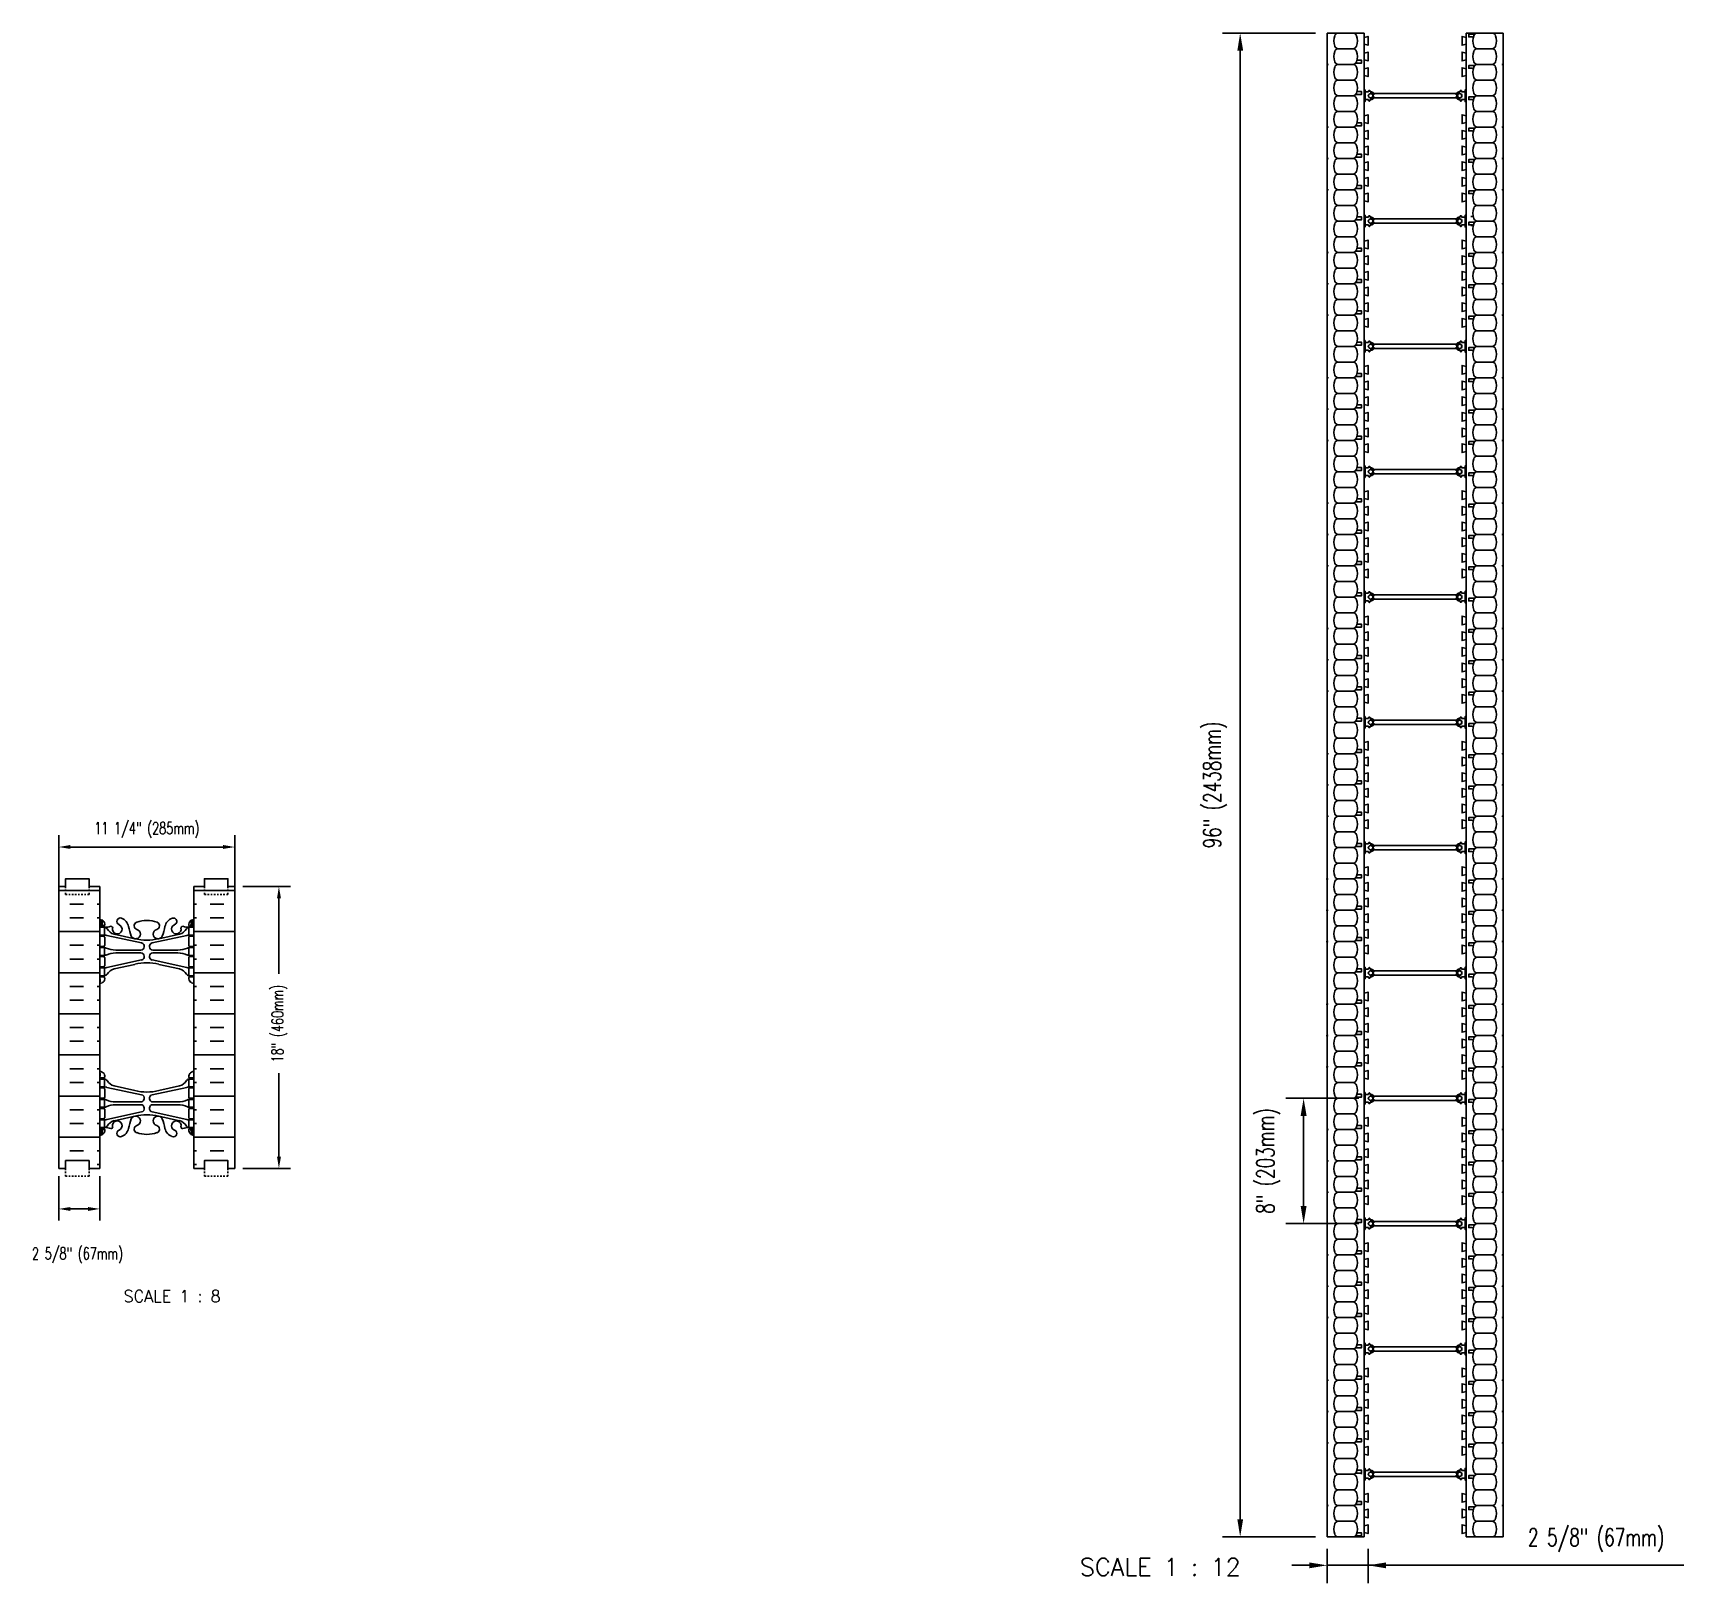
# Model space of a CAD drawing. Header units: inches. Extents: x 118 to 223, y 103 to 202.
import ezdxf
from ezdxf.enums import TextEntityAlignment as Align

# ---------------------------------------------------------------- set-up
doc = ezdxf.new("R2010")
doc.units = ezdxf.units.IN
doc.header["$MEASUREMENT"] = 0
doc.linetypes.add('DASHED2', pattern=[0.375, 0.25, -0.125])
for name, color, linetype in [('HATCH', 12, 'Continuous'), ('line25', 2, 'Continuous'), ('LINE50', 5, 'Continuous'), ('LINE9', 9, 'Continuous'), ('TEXT', 4, 'Continuous'), ('Web_Edge', 9, 'Continuous')]:
    doc.layers.add(name, color=color, linetype=linetype)
doc.styles.add('DIM', font='romans.shx', dxfattribs={"width": 0.7})
doc.styles.add('ROMANS', font='romans.shx', dxfattribs={"height": 0.75})
doc.dimstyles.new('ext_12', dxfattribs={"dimscale": 12, "dimtxt": 0.09375, "dimasz": 0.09375, "dimexe": 0.09375, "dimexo": 0.0625, "dimgap": 0.0625, "dimtad": 1, "dimdec": 1, "dimzin": 2, "dimdsep": 46, "dimlunit": 4, "dimtxsty": 'DIM', "dimcen": 0.09, "dimdle": 0.09375, "dimclrt": 4, "dimadec": 0, "dimazin": 0, "dimtfac": 1, "dimtdec": 1, "dimtmove": 2, "dimatfit": 3, "dimfxl": 0, "dimfrac": 2, "dimtolj": 1, "dimtzin": 0, "dimarcsym": 0})
doc.dimstyles.new('ext_8', dxfattribs={"dimscale": 8, "dimtxt": 0.09375, "dimasz": 0.09375, "dimexe": 0.09375, "dimexo": 0.0625, "dimgap": 0.0625, "dimtad": 1, "dimdec": 1, "dimzin": 3, "dimdsep": 46, "dimlunit": 4, "dimtxsty": 'DIM', "dimcen": 0.09, "dimdle": 0.09375, "dimclrt": 4, "dimadec": 0, "dimazin": 0, "dimtfac": 1, "dimtdec": 1, "dimtmove": 2, "dimatfit": 3, "dimfxl": 0, "dimfrac": 2, "dimtolj": 1, "dimtzin": 0, "dimarcsym": 0})

msp = doc.modelspace()

# ---------------------------------------------------------------- texts
at = {"layer": 'TEXT', "style": 'ROMANS'}
for s, height, p in [('SCALE 1 : 8', 0.75, (126.93, 121.71)), ('SCALE 1 : 12', 1.125, (190.02, 104.42))]:
    msp.add_text(s, height=height, dxfattribs=at).set_placement(p, align=Align.MIDDLE_CENTER)

# ---------------------------------------------------------------- blocks, each defined once
blk = doc.blocks.new('*D9')
at = {"layer": 'Defpoints', "color": 0}
for p in [(200.67, 202.34), (195.12, 106.34), (200.67, 106.34)]:
    blk.add_point(p, dxfattribs=at)
at = {"layer": 'TEXT', "color": 0, "lineweight": -2}
for p, q in [((199.92, 202.34), (194, 202.34)), ((195.12, 201.22), (195.12, 107.47)), ((199.92, 106.34), (194, 106.34))]:
    blk.add_line(p, q, dxfattribs=at)
at = {"layer": 'TEXT', "color": 0}
for points in [[(194.94, 201.22), (195.31, 201.22), (195.12, 202.34)], [(194.94, 107.47), (195.31, 107.47), (195.12, 106.34)]]:
    blk.add_solid(points, dxfattribs=at)
at = {"layer": 'TEXT', "color": 4, "insert": (193.52, 154.34), "char_height": 1.125, "attachment_point": 5, "rotation": 90, "style": 'DIM'}
blk.add_mtext('\\A1;96" (2438mm)', dxfattribs=at)
blk = doc.blocks.new('*D10')
at = {"layer": 'Defpoints', "color": 0}
for p in [(203.45, 134.34), (199.17, 126.34), (203.45, 126.34)]:
    blk.add_point(p, dxfattribs=at)
at = {"layer": 'TEXT', "color": 0, "lineweight": -2}
for p, q in [((202.7, 134.34), (198.04, 134.34)), ((199.17, 133.22), (199.17, 127.47)), ((202.7, 126.34), (198.04, 126.34))]:
    blk.add_line(p, q, dxfattribs=at)
at = {"layer": 'TEXT', "color": 0}
for points in [[(198.98, 133.22), (199.36, 133.22), (199.17, 134.34)], [(198.98, 127.47), (199.36, 127.47), (199.17, 126.34)]]:
    blk.add_solid(points, dxfattribs=at)
at = {"layer": 'TEXT', "color": 4, "insert": (196.92, 130.34), "char_height": 1.125, "attachment_point": 5, "rotation": 90, "style": 'DIM'}
blk.add_mtext('\\A1;8" (203mm) ', dxfattribs=at)
blk = doc.blocks.new('WEB_6_CENTRE_TOP')
for p, q in [((5.69, 0.14), (0, 0.14)), ((5.69, -0.14), (0, -0.14))]:
    blk.add_line(p, q)
for centre in [(0, 0), (5.69, 0)]:
    blk.add_circle(centre, 0.141)
blk = doc.blocks.new('*D13')
at = {"layer": 'Defpoints', "color": 0}
for p in [(130.94, 147.86), (130.94, 129.86), (133.75, 129.86)]:
    blk.add_point(p, dxfattribs=at)
at = {"layer": 'TEXT', "color": 0, "lineweight": -2}
for p, q in [((131.44, 147.86), (134.5, 147.86)), ((133.75, 147.11), (133.75, 142.28)), ((133.75, 130.61), (133.75, 135.95)), ((131.44, 129.86), (134.5, 129.86))]:
    blk.add_line(p, q, dxfattribs=at)
at = {"layer": 'TEXT', "color": 0}
for points in [[(133.63, 147.11), (133.88, 147.11), (133.75, 147.86)], [(133.63, 130.61), (133.88, 130.61), (133.75, 129.86)]]:
    blk.add_solid(points, dxfattribs=at)
at = {"layer": 'TEXT', "color": 4, "insert": (133.78, 139.11), "char_height": 0.75, "attachment_point": 5, "rotation": 90, "style": 'DIM'}
blk.add_mtext('\\A1;18" (460mm)', dxfattribs=at)
blk = doc.blocks.new('*D14')
at = {"layer": 'Defpoints', "color": 0}
for p in [(119.69, 129.86), (122.32, 129.86), (122.32, 127.28)]:
    blk.add_point(p, dxfattribs=at)
at = {"layer": 'TEXT', "color": 0, "lineweight": -2}
for p, q in [((119.69, 129.36), (119.69, 126.53)), ((122.32, 129.36), (122.32, 126.53)), ((120.44, 127.28), (121.57, 127.28))]:
    blk.add_line(p, q, dxfattribs=at)
at = {"layer": 'TEXT', "color": 0}
for points in [[(120.44, 127.4), (120.44, 127.15), (119.69, 127.28)], [(121.57, 127.4), (121.57, 127.15), (122.32, 127.28)]]:
    blk.add_solid(points, dxfattribs=at)
at = {"layer": 'TEXT', "color": 4, "insert": (120.89, 124.31), "char_height": 0.75, "attachment_point": 5, "style": 'DIM'}
blk.add_mtext('\\A1;2 5/8" (67mm)', dxfattribs=at)
blk = doc.blocks.new('*D15')
at = {"layer": 'Defpoints', "color": 0}
for p in [(130.94, 150.38), (119.69, 147.36), (130.94, 147.36)]:
    blk.add_point(p, dxfattribs=at)
at = {"layer": 'TEXT', "color": 0, "lineweight": -2}
for p, q in [((119.69, 147.86), (119.69, 151.13)), ((130.94, 147.86), (130.94, 151.13)), ((120.44, 150.38), (130.19, 150.38))]:
    blk.add_line(p, q, dxfattribs=at)
at = {"layer": 'TEXT', "color": 0}
for points in [[(120.44, 150.51), (120.44, 150.26), (119.69, 150.38)], [(130.19, 150.51), (130.19, 150.26), (130.94, 150.38)]]:
    blk.add_solid(points, dxfattribs=at)
at = {"layer": 'TEXT', "color": 4, "insert": (125.32, 151.46), "char_height": 0.75, "attachment_point": 5, "style": 'DIM'}
blk.add_mtext('\\A1;11 1/4" (285mm)', dxfattribs=at)
blk = doc.blocks.new('Connector')
blk.add_point((0.27, 0))
at = {"layer": 'LINE9'}
for p, q in [((0, 0.37), (0, -0.37)), ((0.06, -0.37), (0.06, 0.37)), ((0.28, 0.25), (0.06, 0.25))]:
    blk.add_line(p, q, dxfattribs=at)
for points, weights in [([(0.01, 0.37), (0, 0.37), (0, 0.37)], [1, 0.972587069138, 0.950305488115]), ([(0.33, 0.34), (0.31, 0.34), (0.28, 0.32), (0.28, 0.3)], [1, 0.85355339, 0.85355339, 1]), ([(0.37, 0.3), (0.37, 0.32), (0.35, 0.34), (0.33, 0.34)], [1, 0.85355339, 0.85355339, 1]), ([(0.33, 0.34), (0.33, 0.34), (0.33, 0.34)], [1, 0.70710678, 1]), ([(0.41, 0.25), (0.55, 0.25), (0.62, 0.13)], [0.958404415409, 0.794674173519, 0.864651571113]), ([(0.62, 0.05), (0.61, 0.05), (0.6, 0.05)], [0.83615024178, 0.892081430621, 1]), ([(0, -0.37), (0, -0.37), (0.01, -0.37)], [0.950305488115, 0.972587069138, 1]), ([(0.28, -0.3), (0.28, -0.32), (0.31, -0.34), (0.33, -0.34)], [1, 0.85355339, 0.85355339, 1]), ([(0.33, -0.34), (0.28, -0.34), (0.28, -0.3)], [1, 0.70710678, 1]), ([(0.33, -0.34), (0.35, -0.34), (0.37, -0.32), (0.37, -0.3)], [1, 0.85355339, 0.85355339, 1]), ([(0.37, -0.3), (0.37, -0.34), (0.33, -0.34)], [1, 0.70710678, 1]), ([(0.62, -0.13), (0.55, -0.25), (0.41, -0.25)], [0.864651574428, 0.794674169686, 0.958404415195]), ([(0.6, -0.05), (0.61, -0.05), (0.62, -0.05)], [1, 0.89208144177, 0.836150253337])]:
    blk.add_rational_spline(points, weights, degree=2, dxfattribs=at)
for points, degree in [([(0, 0.37), (0, 0.37), (0, 0.37), (0.01, 0.37)], 3), ([(0.01, 0.37), (0.02, 0.37), (0.05, 0.37), (0.06, 0.37), (0.06, 0.37)], 3), ([(0.28, 0.25), (0.28, 0.3)], 1), ([(0.33, 0.34), (0.33, 0.34), (0.33, 0.34), (0.33, 0.34)], 3), ([(0.33, 0.34), (0.33, 0.34), (0.33, 0.34), (0.33, 0.34)], 3), ([(0.37, 0.25), (0.37, 0.3)], 1), ([(0.41, 0.25), (0.37, 0.25)], 1), ([(0.41, 0.25), (0.41, 0.25)], 1), ([(0.41, 0.25), (0.41, 0.25)], 1), ([(0.41, 0.25), (0.41, 0.25)], 1), ([(0.41, 0.25), (0.41, 0.25)], 1), ([(0.41, 0.25), (0.41, 0.25)], 1), ([(0.41, 0.25), (0.41, 0.25)], 1), ([(0.41, 0.25), (0.41, 0.25)], 1), ([(0.41, 0.25), (0.41, 0.25)], 1), ([(0.41, 0.25), (0.41, 0.25)], 1), ([(0.41, 0.25), (0.41, 0.25)], 1), ([(0.41, 0.25), (0.41, 0.25)], 1), ([(0.41, 0.25), (0.41, 0.25)], 1), ([(0.41, 0.25), (0.41, 0.25)], 1), ([(0.41, 0.25), (0.41, 0.25)], 1), ([(0.41, 0.25), (0.41, 0.25)], 1), ([(0.41, 0.25), (0.41, 0.25)], 1), ([(0.41, 0.25), (0.41, 0.25)], 1), ([(0.41, 0.25), (0.41, 0.25)], 1), ([(0.41, 0.25), (0.41, 0.25)], 1), ([(0.41, 0.25), (0.41, 0.25)], 1), ([(0.41, 0.25), (0.41, 0.25)], 1), ([(0.41, 0.25), (0.41, 0.25)], 1), ([(0.41, 0.25), (0.41, 0.25)], 1), ([(0.41, 0.25), (0.41, 0.25)], 1), ([(0.6, 0.05), (0.53, 0.05)], 1), ([(0.53, 0.05), (0.53, 0.05)], 1), ([(0.53, 0.05), (0.53, 0.05)], 1), ([(0.53, 0.05), (0.53, 0.05)], 1), ([(0.53, 0.05), (0.53, 0.05)], 1), ([(0.53, 0.05), (0.53, 0.05)], 1), ([(0.53, 0.05), (0.53, 0.05)], 1), ([(0.53, 0.05), (0.53, 0.05)], 1), ([(0.53, 0.05), (0.53, 0.05)], 1), ([(0.53, 0.05), (0.53, 0.05)], 1), ([(0.53, 0.05), (0.53, 0.05)], 1), ([(0.6, 0.05), (0.6, 0.05)], 1), ([(0.6, 0.05), (0.6, 0.05)], 1), ([(0.6, 0.05), (0.6, 0.05)], 1), ([(0.6, 0.05), (0.61, 0.05), (0.61, 0.05), (0.62, 0.05)], 3), ([(0.6, 0.05), (0.6, 0.05)], 1), ([(0.62, 0.13), (0.62, 0.05)], 1), ([(0.62, 0.13), (0.62, 0.13)], 1), ([(0.62, 0.13), (0.62, 0.13)], 1), ([(0.62, 0.13), (0.62, 0.13)], 1), ([(0.62, 0.13), (0.62, 0.13)], 1), ([(0.01, -0.37), (0, -0.37), (0, -0.37), (0, -0.37)], 3), ([(0.06, -0.37), (0.06, -0.37), (0.05, -0.37), (0.02, -0.37), (0.01, -0.37)], 3), ([(0.06, -0.25), (0.28, -0.25)], 1), ([(0.28, -0.3), (0.28, -0.25)], 1), ([(0.28, -0.25), (0.28, -0.3)], 1), ([(0.33, -0.34), (0.33, -0.34), (0.33, -0.34), (0.33, -0.34)], 3), ([(0.33, -0.34), (0.33, -0.34), (0.33, -0.34), (0.33, -0.34)], 3), ([(0.37, -0.25), (0.37, -0.3)], 1), ([(0.37, -0.3), (0.37, -0.25)], 1), ([(0.41, -0.25), (0.37, -0.25)], 1), ([(0.41, -0.25), (0.41, -0.25)], 1), ([(0.41, -0.25), (0.41, -0.25)], 1), ([(0.41, -0.25), (0.41, -0.25)], 1), ([(0.41, -0.25), (0.41, -0.25)], 1), ([(0.41, -0.25), (0.41, -0.25)], 1), ([(0.41, -0.25), (0.41, -0.25)], 1), ([(0.41, -0.25), (0.41, -0.25)], 1), ([(0.41, -0.25), (0.41, -0.25)], 1), ([(0.41, -0.25), (0.41, -0.25)], 1), ([(0.41, -0.25), (0.41, -0.25)], 1), ([(0.41, -0.25), (0.41, -0.25)], 1), ([(0.53, -0.05), (0.6, -0.05)], 1), ([(0.6, -0.05), (0.58, -0.05), (0.56, -0.05), (0.53, -0.05)], 3), ([(0.53, -0.05), (0.53, -0.05)], 1), ([(0.53, -0.05), (0.53, -0.05)], 1), ([(0.53, -0.05), (0.53, -0.05)], 1), ([(0.53, -0.05), (0.53, -0.05)], 1), ([(0.62, -0.05), (0.61, -0.05), (0.61, -0.05), (0.6, -0.05)], 3), ([(0.6, -0.05), (0.6, -0.05)], 1), ([(0.6, -0.05), (0.6, -0.05)], 1), ([(0.6, -0.05), (0.6, -0.05)], 1), ([(0.6, -0.05), (0.6, -0.05)], 1), ([(0.6, -0.05), (0.6, -0.05)], 1), ([(0.6, -0.05), (0.6, -0.05)], 1), ([(0.6, -0.05), (0.6, -0.05)], 1), ([(0.6, -0.05), (0.6, -0.05)], 1), ([(0.62, -0.05), (0.62, -0.13)], 1), ([(0.62, -0.13), (0.62, -0.13)], 1), ([(0.62, -0.13), (0.62, -0.13)], 1), ([(0.62, -0.13), (0.62, -0.13)], 1), ([(0.62, -0.13), (0.62, -0.13)], 1)]:
    blk.add_open_spline(points, degree=degree, dxfattribs=at)
for points, weights, knots in [([(0.06, 0.37), (0.06, 0.37), (0.05, 0.37), (0.03, 0.37), (0.01, 0.37)], [0.868718858569, 0.861102746415, 1, 0.861102734288, 0.868718859898], [0, 0, 0, 0.5, 0.5, 1, 1, 1]), ([(0.53, 0.05), (0.47, 0.2), (0.33, 0.11), (0.16, 0), (0.33, -0.11), (0.47, -0.2), (0.53, -0.05)], [0.899508922286, 0.599718215298, 1, 0.54226024, 1, 0.599718224335, 0.899508908749], [0, 0, 0, 0.318112, 0.318112, 0.681888, 0.681888, 1, 1, 1]), ([(0.01, -0.37), (0.03, -0.37), (0.05, -0.37), (0.06, -0.37), (0.06, -0.37)], [0.868718859319, 0.861102739573, 1, 0.861102742958, 0.868718858948], [0, 0, 0, 0.5, 0.5, 1, 1, 1])]:
    blk.add_rational_spline(points, weights, degree=2, knots=knots, dxfattribs=at)
blk = doc.blocks.new('*D16')
at = {"layer": 'Defpoints', "color": 0}
for p in [(200.67, 106.34), (203.29, 106.34), (203.29, 104.53)]:
    blk.add_point(p, dxfattribs=at)
at = {"layer": 'TEXT', "color": 0, "lineweight": -2}
for p, q in [((200.67, 105.59), (200.67, 103.4)), ((203.29, 105.59), (203.29, 103.4)), ((199.54, 104.53), (198.42, 104.53)), ((200.67, 104.53), (203.29, 104.53)), ((200.67, 104.53), (203.29, 104.53)), ((223.45, 104.53), (203.29, 104.53)), ((204.42, 104.53), (205.54, 104.53))]:
    blk.add_line(p, q, dxfattribs=at)
at = {"layer": 'TEXT', "color": 0}
for points in [[(199.54, 104.71), (199.54, 104.34), (200.67, 104.53)], [(204.42, 104.71), (204.42, 104.34), (203.29, 104.53)]]:
    blk.add_solid(points, dxfattribs=at)
at = {"layer": 'TEXT', "color": 4, "insert": (217.85, 106.13), "char_height": 1.125, "attachment_point": 5, "style": 'DIM'}
blk.add_mtext('\\A1;2 5/8" (67mm)', dxfattribs=at)

# ---------------------------------------------------------------- dimensions: what is measured, and where the dimension line sits
at = {"layer": 'TEXT'}
dim = msp.add_linear_dim(base=(195.12, 106.34), p1=(200.67, 202.34), p2=(200.67, 106.34), angle=90, text='96" (2438mm)', dimstyle='ext_12', dxfattribs=at)
dim.commit()
dim.dimension.update_dxf_attribs({"geometry": '*D9', "text_midpoint": (193.52, 154.34)})
dim = msp.add_linear_dim(base=(130.94, 150.38), p1=(119.69, 147.36), p2=(130.94, 147.36), text='11 1/4" (285mm)', dimstyle='ext_8', dxfattribs=at)
dim.commit()
dim.dimension.update_dxf_attribs({"geometry": '*D15', "text_midpoint": (125.32, 151.46)})
for base, p1, p2, text, dimstyle, picture, middle in [((133.75, 129.86), (130.94, 147.86), (130.94, 129.86), '18" (460mm)', 'ext_8', '*D13', (133.78, 139.11)), ((199.17, 126.34), (203.45, 134.34), (203.45, 126.34), '8" (203mm) ', 'ext_12', '*D10', (196.92, 130.34))]:
    dim = msp.add_linear_dim(base=base, p1=p1, p2=p2, angle=90, text=text, dimstyle=dimstyle, dxfattribs=at)
    dim.commit()
    dim.dimension.update_dxf_attribs({"geometry": picture, "text_midpoint": middle, "dimtype": 160})
dim = msp.add_linear_dim(base=(122.32, 127.28), p1=(119.69, 129.86), p2=(122.32, 129.86), text='2 5/8" (67mm)', dimstyle='ext_8', dxfattribs=at)
dim.commit()
dim.dimension.update_dxf_attribs({"geometry": '*D14', "text_midpoint": (120.89, 124.31), "dimtype": 160})
dim = msp.add_linear_dim(base=(203.29, 104.53), p1=(200.67, 106.34), p2=(203.29, 106.34), text='2 5/8" (67mm)', dimstyle='ext_12', override={"dimtmove": 1}, dxfattribs=at)
dim.commit()
dim.dimension.update_dxf_attribs({"geometry": '*D16', "text_midpoint": (217.85, 105.12), "dimtype": 160})

# ---------------------------------------------------------------- hatches: boundary and pattern name
at = {"layer": 'HATCH'}
h = msp.add_hatch(dxfattribs=at)
h.set_pattern_fill('INSUL', color=256, scale=7, style=0)
h.set_pattern_definition([(0, (-2803.8453, -267.1452), (0, 2.625), []), (0, (-2803.8453, -266.2702), (0, 2.625), [0.875, -0.875]), (0, (-2803.8453, -265.3952), (0, 2.625), [0.875, -0.875])])
h.paths.add_polyline_path([(119.69, 129.86), (120.13, 129.86), (120.13, 130.36), (121.63, 130.36), (121.63, 129.86), (122.32, 129.86), (122.32, 147.86), (121.63, 147.86), (121.63, 148.36), (120.13, 148.36), (120.13, 147.86), (119.69, 147.86)])
h = msp.add_hatch(dxfattribs=at)
h.set_pattern_fill('INSUL', color=256, scale=7, style=0)
h.set_pattern_definition([(180, (3054.478, -267.1452), (0, 2.625), []), (180, (3054.478, -266.2702), (0, 2.625), [0.875, -0.875]), (180, (3054.478, -265.3952), (0, 2.625), [0.875, -0.875])])
h.paths.add_polyline_path([(130.94, 129.86), (130.5, 129.86), (130.5, 130.36), (129, 130.36), (129, 129.86), (128.32, 129.86), (128.32, 147.86), (129, 147.86), (129, 148.36), (130.5, 148.36), (130.5, 147.86), (130.94, 147.86)])

# ---------------------------------------------------------------- linework, layer by layer
at = {"layer": 'line25'}
for p, q in [((203.04, 173.87), (203.04, 202.34)), ((209.54, 173.87), (209.54, 202.34)), ((203.04, 106.34), (203.04, 173.97)), ((209.54, 106.34), (209.54, 173.97)), ((122.32, 147.86), (122.32, 129.86)), ((128.32, 129.86), (128.32, 147.86)), ((202.87, 110.36), (202.87, 110.34))]:
    msp.add_line(p, q, dxfattribs=at)
for points in [[(203.04, 201.62), (203.29, 201.56), (203.29, 202.12), (203.04, 202.06)], [(209.54, 201.62), (209.29, 201.56), (209.29, 202.12), (209.54, 202.06)], [(203.04, 200.62), (203.29, 200.56), (203.29, 201.12), (203.04, 201.06)], [(209.54, 200.62), (209.29, 200.56), (209.29, 201.12), (209.54, 201.06)], [(203.04, 199.62), (203.29, 199.56), (203.29, 200.12), (203.04, 200.06)], [(209.54, 199.62), (209.29, 199.56), (209.29, 200.12), (209.54, 200.06)], [(203.04, 196.62), (203.29, 196.56), (203.29, 197.12), (203.04, 197.06)], [(209.54, 196.62), (209.29, 196.56), (209.29, 197.12), (209.54, 197.06)], [(203.04, 195.62), (203.29, 195.56), (203.29, 196.12), (203.04, 196.06)], [(209.54, 195.62), (209.29, 195.56), (209.29, 196.12), (209.54, 196.06)], [(203.04, 194.62), (203.29, 194.56), (203.29, 195.12), (203.04, 195.06)], [(209.54, 194.62), (209.29, 194.56), (209.29, 195.12), (209.54, 195.06)], [(203.04, 193.62), (203.29, 193.56), (203.29, 194.12), (203.04, 194.06)], [(209.54, 193.62), (209.29, 193.56), (209.29, 194.12), (209.54, 194.06)], [(203.04, 192.62), (203.29, 192.56), (203.29, 193.12), (203.04, 193.06)], [(209.54, 192.62), (209.29, 192.56), (209.29, 193.12), (209.54, 193.06)], [(203.04, 191.62), (203.29, 191.56), (203.29, 192.12), (203.04, 192.06)], [(209.54, 191.62), (209.29, 191.56), (209.29, 192.12), (209.54, 192.06)], [(203.04, 188.62), (203.29, 188.56), (203.29, 189.12), (203.04, 189.06)], [(209.54, 188.62), (209.29, 188.56), (209.29, 189.12), (209.54, 189.06)], [(203.04, 187.62), (203.29, 187.56), (203.29, 188.12), (203.04, 188.06)], [(209.54, 187.62), (209.29, 187.56), (209.29, 188.12), (209.54, 188.06)], [(203.04, 186.62), (203.29, 186.56), (203.29, 187.12), (203.04, 187.06)], [(209.54, 186.62), (209.29, 186.56), (209.29, 187.12), (209.54, 187.06)], [(203.04, 185.62), (203.29, 185.56), (203.29, 186.12), (203.04, 186.06)], [(209.54, 185.62), (209.29, 185.56), (209.29, 186.12), (209.54, 186.06)], [(203.04, 184.62), (203.29, 184.56), (203.29, 185.12), (203.04, 185.06)], [(209.54, 184.62), (209.29, 184.56), (209.29, 185.12), (209.54, 185.06)], [(203.04, 183.62), (203.29, 183.56), (203.29, 184.12), (203.04, 184.06)], [(209.54, 183.62), (209.29, 183.56), (209.29, 184.12), (209.54, 184.06)], [(203.04, 180.62), (203.29, 180.56), (203.29, 181.12), (203.04, 181.06)], [(209.54, 180.62), (209.29, 180.56), (209.29, 181.12), (209.54, 181.06)], [(203.04, 179.62), (203.29, 179.56), (203.29, 180.12), (203.04, 180.06)], [(209.54, 179.62), (209.29, 179.56), (209.29, 180.12), (209.54, 180.06)], [(203.04, 178.62), (203.29, 178.56), (203.29, 179.12), (203.04, 179.06)], [(209.54, 178.62), (209.29, 178.56), (209.29, 179.12), (209.54, 179.06)], [(203.04, 177.62), (203.29, 177.56), (203.29, 178.12), (203.04, 178.06)], [(203.04, 176.62), (203.29, 176.56), (203.29, 177.12), (203.04, 177.06)], [(209.54, 177.62), (209.29, 177.56), (209.29, 178.12), (209.54, 178.06)], [(209.54, 176.62), (209.29, 176.56), (209.29, 177.12), (209.54, 177.06)], [(203.04, 175.62), (203.29, 175.56), (203.29, 176.12), (203.04, 176.06)], [(209.54, 175.62), (209.29, 175.56), (209.29, 176.12), (209.54, 176.06)], [(203.04, 172.62), (203.29, 172.56), (203.29, 173.12), (203.04, 173.06)], [(209.54, 172.62), (209.29, 172.56), (209.29, 173.12), (209.54, 173.06)], [(203.04, 171.62), (203.29, 171.56), (203.29, 172.12), (203.04, 172.06)], [(209.54, 171.62), (209.29, 171.56), (209.29, 172.12), (209.54, 172.06)], [(203.04, 170.62), (203.29, 170.56), (203.29, 171.12), (203.04, 171.06)], [(209.54, 170.62), (209.29, 170.56), (209.29, 171.12), (209.54, 171.06)], [(203.04, 169.62), (203.29, 169.56), (203.29, 170.12), (203.04, 170.06)], [(209.54, 169.62), (209.29, 169.56), (209.29, 170.12), (209.54, 170.06)], [(203.04, 168.62), (203.29, 168.56), (203.29, 169.12), (203.04, 169.06)], [(209.54, 168.62), (209.29, 168.56), (209.29, 169.12), (209.54, 169.06)], [(203.04, 167.62), (203.29, 167.56), (203.29, 168.12), (203.04, 168.06)], [(209.54, 167.62), (209.29, 167.56), (209.29, 168.12), (209.54, 168.06)], [(203.04, 164.62), (203.29, 164.56), (203.29, 165.12), (203.04, 165.06)], [(209.54, 164.62), (209.29, 164.56), (209.29, 165.12), (209.54, 165.06)], [(203.04, 163.62), (203.29, 163.56), (203.29, 164.12), (203.04, 164.06)], [(209.54, 163.62), (209.29, 163.56), (209.29, 164.12), (209.54, 164.06)], [(203.04, 162.62), (203.29, 162.56), (203.29, 163.12), (203.04, 163.06)], [(209.54, 162.62), (209.29, 162.56), (209.29, 163.12), (209.54, 163.06)], [(203.04, 161.62), (203.29, 161.56), (203.29, 162.12), (203.04, 162.06)], [(209.54, 161.62), (209.29, 161.56), (209.29, 162.12), (209.54, 162.06)], [(203.04, 160.62), (203.29, 160.56), (203.29, 161.12), (203.04, 161.06)], [(209.54, 160.62), (209.29, 160.56), (209.29, 161.12), (209.54, 161.06)], [(203.04, 159.62), (203.29, 159.56), (203.29, 160.12), (203.04, 160.06)], [(209.54, 159.62), (209.29, 159.56), (209.29, 160.12), (209.54, 160.06)], [(203.04, 156.62), (203.29, 156.56), (203.29, 157.12), (203.04, 157.06)], [(209.54, 156.62), (209.29, 156.56), (209.29, 157.12), (209.54, 157.06)], [(203.04, 155.62), (203.29, 155.56), (203.29, 156.12), (203.04, 156.06)], [(209.54, 155.62), (209.29, 155.56), (209.29, 156.12), (209.54, 156.06)], [(203.04, 154.62), (203.29, 154.56), (203.29, 155.12), (203.04, 155.06)], [(209.54, 154.62), (209.29, 154.56), (209.29, 155.12), (209.54, 155.06)], [(203.04, 153.62), (203.29, 153.56), (203.29, 154.12), (203.04, 154.06)], [(209.54, 153.62), (209.29, 153.56), (209.29, 154.12), (209.54, 154.06)], [(203.04, 152.62), (203.29, 152.56), (203.29, 153.12), (203.04, 153.06)], [(209.54, 152.62), (209.29, 152.56), (209.29, 153.12), (209.54, 153.06)], [(203.04, 151.62), (203.29, 151.56), (203.29, 152.12), (203.04, 152.06)], [(209.54, 151.62), (209.29, 151.56), (209.29, 152.12), (209.54, 152.06)], [(203.04, 148.62), (203.29, 148.56), (203.29, 149.12), (203.04, 149.06)], [(209.54, 148.62), (209.29, 148.56), (209.29, 149.12), (209.54, 149.06)], [(203.04, 147.62), (203.29, 147.56), (203.29, 148.12), (203.04, 148.06)], [(209.54, 147.62), (209.29, 147.56), (209.29, 148.12), (209.54, 148.06)], [(203.04, 146.62), (203.29, 146.56), (203.29, 147.12), (203.04, 147.06)], [(209.54, 146.62), (209.29, 146.56), (209.29, 147.12), (209.54, 147.06)], [(203.04, 145.62), (203.29, 145.56), (203.29, 146.12), (203.04, 146.06)], [(209.54, 145.62), (209.29, 145.56), (209.29, 146.12), (209.54, 146.06)], [(203.04, 144.62), (203.29, 144.56), (203.29, 145.12), (203.04, 145.06)], [(209.54, 144.62), (209.29, 144.56), (209.29, 145.12), (209.54, 145.06)], [(203.04, 143.62), (203.29, 143.56), (203.29, 144.12), (203.04, 144.06)], [(209.54, 143.62), (209.29, 143.56), (209.29, 144.12), (209.54, 144.06)], [(203.04, 141.06), (203.29, 141.12), (203.29, 140.56), (203.04, 140.62)], [(209.54, 141.06), (209.29, 141.12), (209.29, 140.56), (209.54, 140.62)], [(203.04, 140.06), (203.29, 140.12), (203.29, 139.56), (203.04, 139.62)], [(209.54, 140.06), (209.29, 140.12), (209.29, 139.56), (209.54, 139.62)], [(203.04, 139.06), (203.29, 139.12), (203.29, 138.56), (203.04, 138.62)], [(203.04, 138.06), (203.29, 138.12), (203.29, 137.56), (203.04, 137.62)], [(209.54, 139.06), (209.29, 139.12), (209.29, 138.56), (209.54, 138.62)], [(209.54, 138.06), (209.29, 138.12), (209.29, 137.56), (209.54, 137.62)], [(203.04, 137.06), (203.29, 137.12), (203.29, 136.56), (203.04, 136.62)], [(209.54, 137.06), (209.29, 137.12), (209.29, 136.56), (209.54, 136.62)], [(203.04, 136.06), (203.29, 136.12), (203.29, 135.56), (203.04, 135.62)], [(209.54, 136.06), (209.29, 136.12), (209.29, 135.56), (209.54, 135.62)], [(203.04, 132.62), (203.29, 132.56), (203.29, 133.12), (203.04, 133.06)], [(209.54, 132.62), (209.29, 132.56), (209.29, 133.12), (209.54, 133.06)], [(203.04, 131.62), (203.29, 131.56), (203.29, 132.12), (203.04, 132.06)], [(209.54, 131.62), (209.29, 131.56), (209.29, 132.12), (209.54, 132.06)], [(203.04, 130.62), (203.29, 130.56), (203.29, 131.12), (203.04, 131.06)], [(209.54, 130.62), (209.29, 130.56), (209.29, 131.12), (209.54, 131.06)], [(203.04, 129.62), (203.29, 129.56), (203.29, 130.12), (203.04, 130.06)], [(209.54, 129.62), (209.29, 129.56), (209.29, 130.12), (209.54, 130.06)], [(203.04, 128.62), (203.29, 128.56), (203.29, 129.12), (203.04, 129.06)], [(209.54, 128.62), (209.29, 128.56), (209.29, 129.12), (209.54, 129.06)], [(203.04, 127.62), (203.29, 127.56), (203.29, 128.12), (203.04, 128.06)], [(209.54, 127.62), (209.29, 127.56), (209.29, 128.12), (209.54, 128.06)], [(203.04, 124.62), (203.29, 124.56), (203.29, 125.12), (203.04, 125.06)], [(209.54, 124.62), (209.29, 124.56), (209.29, 125.12), (209.54, 125.06)], [(203.04, 123.62), (203.29, 123.56), (203.29, 124.12), (203.04, 124.06)], [(209.54, 123.62), (209.29, 123.56), (209.29, 124.12), (209.54, 124.06)], [(203.04, 122.62), (203.29, 122.56), (203.29, 123.12), (203.04, 123.06)], [(209.54, 122.62), (209.29, 122.56), (209.29, 123.12), (209.54, 123.06)], [(203.04, 121.62), (203.29, 121.56), (203.29, 122.12), (203.04, 122.06)], [(209.54, 121.62), (209.29, 121.56), (209.29, 122.12), (209.54, 122.06)], [(203.04, 120.62), (203.29, 120.56), (203.29, 121.12), (203.04, 121.06)], [(209.54, 120.62), (209.29, 120.56), (209.29, 121.12), (209.54, 121.06)], [(203.04, 119.62), (203.29, 119.56), (203.29, 120.12), (203.04, 120.06)], [(209.54, 119.62), (209.29, 119.56), (209.29, 120.12), (209.54, 120.06)], [(203.04, 116.62), (203.29, 116.56), (203.29, 117.12), (203.04, 117.06)], [(209.54, 116.62), (209.29, 116.56), (209.29, 117.12), (209.54, 117.06)], [(203.04, 115.62), (203.29, 115.56), (203.29, 116.12), (203.04, 116.06)], [(209.54, 115.62), (209.29, 115.56), (209.29, 116.12), (209.54, 116.06)], [(203.04, 114.62), (203.29, 114.56), (203.29, 115.12), (203.04, 115.06)], [(209.54, 114.62), (209.29, 114.56), (209.29, 115.12), (209.54, 115.06)], [(203.04, 113.62), (203.29, 113.56), (203.29, 114.12), (203.04, 114.06)], [(209.54, 113.62), (209.29, 113.56), (209.29, 114.12), (209.54, 114.06)], [(203.04, 112.62), (203.29, 112.56), (203.29, 113.12), (203.04, 113.06)], [(209.54, 112.62), (209.29, 112.56), (209.29, 113.12), (209.54, 113.06)], [(203.04, 111.62), (203.29, 111.56), (203.29, 112.12), (203.04, 112.06)], [(209.54, 111.62), (209.29, 111.56), (209.29, 112.12), (209.54, 112.06)], [(203.04, 108.62), (203.29, 108.56), (203.29, 109.12), (203.04, 109.06)], [(209.54, 108.62), (209.29, 108.56), (209.29, 109.12), (209.54, 109.06)], [(203.04, 107.62), (203.29, 107.56), (203.29, 108.12), (203.04, 108.06)], [(209.54, 107.62), (209.29, 107.56), (209.29, 108.12), (209.54, 108.06)], [(203.04, 106.62), (203.29, 106.56), (203.29, 107.12), (203.04, 107.06)], [(209.54, 106.62), (209.29, 106.56), (209.29, 107.12), (209.54, 107.06)]]:
    msp.add_lwpolyline(points, close=True, dxfattribs=at)
at = {"layer": 'LINE50'}
for p, q in [((203.04, 202.34), (200.67, 202.34)), ((200.67, 202.34), (200.67, 173.87)), ((209.54, 202.34), (211.92, 202.34)), ((211.92, 202.34), (211.92, 173.87)), ((200.67, 176.31), (200.67, 106.34)), ((211.92, 176.31), (211.92, 106.34)), ((119.69, 129.86), (119.69, 147.86)), ((130.94, 129.86), (130.94, 147.86)), ((200.67, 106.34), (203.04, 106.34)), ((211.92, 106.34), (209.54, 106.34))]:
    msp.add_line(p, q, dxfattribs=at)
for points in [[(119.69, 147.86), (120.13, 147.86), (120.13, 148.36), (121.63, 148.36), (121.63, 147.86), (122.32, 147.86)], [(130.94, 147.86), (130.5, 147.86), (130.5, 148.36), (129, 148.36), (129, 147.86), (128.32, 147.86)], [(122.32, 129.86), (121.63, 129.86), (121.63, 130.36), (120.13, 130.36), (120.13, 129.86), (119.69, 129.86)], [(128.32, 129.86), (129, 129.86), (129, 130.36), (130.5, 130.36), (130.5, 129.86), (130.94, 129.86)]]:
    msp.add_lwpolyline(points, dxfattribs=at)
at = {"layer": 'LINE9'}
for p, q in [((209.85, 190.62), (210.03, 190.62)), ((209.85, 190.06), (210.03, 190.06))]:
    msp.add_line(p, q, dxfattribs=at)
for points in [[(202.55, 201.51, 0.157671), (202.55, 202.17, 0.325305), (202.31, 202.34), (201.39, 202.34, 0.325305), (201.16, 202.17, 0.157671), (201.16, 201.51, 0.325305), (201.39, 201.34), (202.31, 201.34, 0.325305)], [(202.55, 200.51, 0.157671), (202.55, 201.17, 0.325305), (202.31, 201.34), (201.39, 201.34, 0.325305), (201.16, 201.17, 0.157671), (201.16, 200.51, 0.325305), (201.39, 200.34), (202.31, 200.34, 0.325305)], [(210.03, 202.17, 0.037267), (209.99, 202.01, 0.463036), (209.93, 202.09), (209.71, 202.09), (209.71, 202.26), (210.06, 202.26, 0.189002), (210.1, 202.28, 0.128407)], [(210.03, 201.51, -0.157671), (210.03, 202.17, -0.325305), (210.27, 202.34), (211.19, 202.34, -0.325305), (211.43, 202.17, -0.157671), (211.43, 201.51, -0.325305), (211.19, 201.34), (210.27, 201.34, -0.325305)], [(210.03, 200.51, -0.157671), (210.03, 201.17, -0.325305), (210.27, 201.34), (211.19, 201.34, -0.325305), (211.43, 201.17, -0.157671), (211.43, 200.51, -0.325305), (211.19, 200.34), (210.27, 200.34, -0.325305)], [(202.55, 199.51, 0.157671), (202.55, 200.17, 0.325305), (202.31, 200.34), (201.39, 200.34, 0.325305), (201.16, 200.17, 0.157671), (201.16, 199.51, 0.325305), (201.39, 199.34), (202.31, 199.34, 0.325305)], [(202.55, 200.51, 0.037267), (202.59, 200.67, 0.463036), (202.65, 200.6), (202.87, 200.6), (202.87, 200.42), (202.53, 200.42, 0.189002), (202.48, 200.41, 0.128407)], [(210.03, 200.17, 0.037267), (209.99, 200.01, 0.463036), (209.93, 200.09), (209.71, 200.09), (209.71, 200.26), (210.06, 200.26, 0.189002), (210.1, 200.28, 0.128407)], [(210.03, 199.51, -0.157671), (210.03, 200.17, -0.325305), (210.27, 200.34), (211.19, 200.34, -0.325305), (211.43, 200.17, -0.157671), (211.43, 199.51, -0.325305), (211.19, 199.34), (210.27, 199.34, -0.325305)], [(202.55, 198.51, 0.157671), (202.55, 199.17, 0.325305), (202.31, 199.34), (201.39, 199.34, 0.325305), (201.16, 199.17, 0.157671), (201.16, 198.51, 0.325305), (201.39, 198.34), (202.31, 198.34, 0.325305)], [(210.03, 198.51, -0.157671), (210.03, 199.17, -0.325305), (210.27, 199.34), (211.19, 199.34, -0.325305), (211.43, 199.17, -0.157671), (211.43, 198.51, -0.325305), (211.19, 198.34), (210.27, 198.34, -0.325305)], [(202.55, 197.51, 0.157671), (202.55, 198.17, 0.325305), (202.31, 198.34), (201.39, 198.34, 0.325305), (201.16, 198.17, 0.157671), (201.16, 197.51, 0.325305), (201.39, 197.34), (202.31, 197.34, 0.325305)], [(202.55, 198.51, 0.037267), (202.59, 198.67, 0.463036), (202.65, 198.6), (202.87, 198.6), (202.87, 198.42), (202.53, 198.42, 0.189002), (202.48, 198.41, 0.128407)], [(210.03, 198.17, 0.037267), (209.99, 198.01, 0.463036), (209.93, 198.09), (209.71, 198.09), (209.71, 198.26), (210.06, 198.26, 0.189002), (210.1, 198.28, 0.128407)], [(210.03, 197.51, -0.157671), (210.03, 198.17, -0.325305), (210.27, 198.34), (211.19, 198.34, -0.325305), (211.43, 198.17, -0.157671), (211.43, 197.51, -0.325305), (211.19, 197.34), (210.27, 197.34, -0.325305)], [(202.55, 196.51, 0.157671), (202.55, 197.17, 0.325305), (202.31, 197.34), (201.39, 197.34, 0.325305), (201.16, 197.17, 0.157671), (201.16, 196.51, 0.325305), (201.39, 196.34), (202.31, 196.34, 0.325305)], [(210.03, 196.51, -0.157671), (210.03, 197.17, -0.325305), (210.27, 197.34), (211.19, 197.34, -0.325305), (211.43, 197.17, -0.157671), (211.43, 196.51, -0.325305), (211.19, 196.34), (210.27, 196.34, -0.325305)], [(202.55, 195.51, 0.157671), (202.55, 196.17, 0.325305), (202.31, 196.34), (201.39, 196.34, 0.325305), (201.16, 196.17, 0.157671), (201.16, 195.51, 0.325305), (201.39, 195.34), (202.31, 195.34, 0.325305)], [(202.55, 196.51, 0.037267), (202.59, 196.67, 0.463036), (202.65, 196.6), (202.87, 196.6), (202.87, 196.42), (202.53, 196.42, 0.189002), (202.48, 196.41, 0.128407)], [(210.03, 196.17, 0.037267), (209.99, 196.01, 0.463036), (209.93, 196.09), (209.71, 196.09), (209.71, 196.26), (210.06, 196.26, 0.189002), (210.1, 196.28, 0.128407)], [(210.03, 195.51, -0.157671), (210.03, 196.17, -0.325305), (210.27, 196.34), (211.19, 196.34, -0.325305), (211.43, 196.17, -0.157671), (211.43, 195.51, -0.325305), (211.19, 195.34), (210.27, 195.34, -0.325305)], [(202.55, 194.51, 0.157671), (202.55, 195.17, 0.325305), (202.31, 195.34), (201.39, 195.34, 0.325305), (201.16, 195.17, 0.157671), (201.16, 194.51, 0.325305), (201.39, 194.34), (202.31, 194.34, 0.325305)], [(210.03, 194.51, -0.157671), (210.03, 195.17, -0.325305), (210.27, 195.34), (211.19, 195.34, -0.325305), (211.43, 195.17, -0.157671), (211.43, 194.51, -0.325305), (211.19, 194.34), (210.27, 194.34, -0.325305)], [(202.55, 193.51, 0.157671), (202.55, 194.17, 0.325305), (202.31, 194.34), (201.39, 194.34, 0.325305), (201.16, 194.17, 0.157671), (201.16, 193.51, 0.325305), (201.39, 193.34), (202.31, 193.34, 0.325305)], [(202.55, 194.51, 0.037267), (202.59, 194.67, 0.463036), (202.65, 194.6), (202.87, 194.6), (202.87, 194.42), (202.53, 194.42, 0.189002), (202.48, 194.41, 0.128407)], [(210.03, 194.17, 0.037267), (209.99, 194.01, 0.463036), (209.93, 194.09), (209.71, 194.09), (209.71, 194.26), (210.06, 194.26, 0.189002), (210.1, 194.28, 0.128407)], [(210.03, 193.51, -0.157671), (210.03, 194.17, -0.325305), (210.27, 194.34), (211.19, 194.34, -0.325305), (211.43, 194.17, -0.157671), (211.43, 193.51, -0.325305), (211.19, 193.34), (210.27, 193.34, -0.325305)], [(202.55, 192.51, 0.157671), (202.55, 193.17, 0.325305), (202.31, 193.34), (201.39, 193.34, 0.325305), (201.16, 193.17, 0.157671), (201.16, 192.51, 0.325305), (201.39, 192.34), (202.31, 192.34, 0.325305)], [(210.03, 192.51, -0.157671), (210.03, 193.17, -0.325305), (210.27, 193.34), (211.19, 193.34, -0.325305), (211.43, 193.17, -0.157671), (211.43, 192.51, -0.325305), (211.19, 192.34), (210.27, 192.34, -0.325305)], [(202.55, 191.51, 0.157671), (202.55, 192.17, 0.325305), (202.31, 192.34), (201.39, 192.34, 0.325305), (201.16, 192.17, 0.157671), (201.16, 191.51, 0.325305), (201.39, 191.34), (202.31, 191.34, 0.325305)], [(202.55, 192.51, 0.037267), (202.59, 192.67, 0.463036), (202.65, 192.6), (202.87, 192.6), (202.87, 192.42), (202.53, 192.42, 0.189002), (202.48, 192.41, 0.128407)], [(210.03, 192.17, 0.037267), (209.99, 192.01, 0.463036), (209.93, 192.09), (209.71, 192.09), (209.71, 192.26), (210.06, 192.26, 0.189002), (210.1, 192.28, 0.128407)], [(210.03, 191.51, -0.157671), (210.03, 192.17, -0.325305), (210.27, 192.34), (211.19, 192.34, -0.325305), (211.43, 192.17, -0.157671), (211.43, 191.51, -0.325305), (211.19, 191.34), (210.27, 191.34, -0.325305)], [(202.55, 190.51, 0.157671), (202.55, 191.17, 0.325305), (202.31, 191.34), (201.39, 191.34, 0.325305), (201.16, 191.17, 0.157671), (201.16, 190.51, 0.325305), (201.39, 190.34), (202.31, 190.34, 0.325305)], [(210.03, 190.51, -0.157671), (210.03, 191.17, -0.325305), (210.27, 191.34), (211.19, 191.34, -0.325305), (211.43, 191.17, -0.157671), (211.43, 190.51, -0.325305), (211.19, 190.34), (210.27, 190.34, -0.325305)], [(202.55, 189.51, 0.157671), (202.55, 190.17, 0.325305), (202.31, 190.34), (201.39, 190.34, 0.325305), (201.16, 190.17, 0.157671), (201.16, 189.51, 0.325305), (201.39, 189.34), (202.31, 189.34, 0.325305)], [(202.55, 190.51, 0.037267), (202.59, 190.67, 0.463036), (202.65, 190.6), (202.87, 190.6), (202.87, 190.42), (202.53, 190.42, 0.189002), (202.48, 190.41, 0.128407)], [(210.03, 190.17, 0.037267), (209.99, 190.01, 0.463036), (209.93, 190.09), (209.71, 190.09), (209.71, 190.26), (210.06, 190.26, 0.189002), (210.1, 190.28, 0.128407)], [(210.03, 189.51, -0.157671), (210.03, 190.17, -0.325305), (210.27, 190.34), (211.19, 190.34, -0.325305), (211.43, 190.17, -0.157671), (211.43, 189.51, -0.325305), (211.19, 189.34), (210.27, 189.34, -0.325305)], [(202.55, 188.51, 0.157671), (202.55, 189.17, 0.325305), (202.31, 189.34), (201.39, 189.34, 0.325305), (201.16, 189.17, 0.157671), (201.16, 188.51, 0.325305), (201.39, 188.34), (202.31, 188.34, 0.325305)], [(210.03, 188.51, -0.157671), (210.03, 189.17, -0.325305), (210.27, 189.34), (211.19, 189.34, -0.325305), (211.43, 189.17, -0.157671), (211.43, 188.51, -0.325305), (211.19, 188.34), (210.27, 188.34, -0.325305)], [(202.55, 187.51, 0.157671), (202.55, 188.17, 0.325305), (202.31, 188.34), (201.39, 188.34, 0.325305), (201.16, 188.17, 0.157671), (201.16, 187.51, 0.325305), (201.39, 187.34), (202.31, 187.34, 0.325305)], [(202.55, 188.51, 0.037267), (202.59, 188.67, 0.463036), (202.65, 188.6), (202.87, 188.6), (202.87, 188.42), (202.53, 188.42, 0.189002), (202.48, 188.41, 0.128407)], [(210.03, 188.17, 0.037267), (209.99, 188.01, 0.463036), (209.93, 188.09), (209.71, 188.09), (209.71, 188.26), (210.06, 188.26, 0.189002), (210.1, 188.28, 0.128407)], [(210.03, 187.51, -0.157671), (210.03, 188.17, -0.325305), (210.27, 188.34), (211.19, 188.34, -0.325305), (211.43, 188.17, -0.157671), (211.43, 187.51, -0.325305), (211.19, 187.34), (210.27, 187.34, -0.325305)], [(202.55, 186.51, 0.157671), (202.55, 187.17, 0.325305), (202.31, 187.34), (201.39, 187.34, 0.325305), (201.16, 187.17, 0.157671), (201.16, 186.51, 0.325305), (201.39, 186.34), (202.31, 186.34, 0.325305)], [(202.55, 186.51, 0.037267), (202.59, 186.67, 0.463036), (202.65, 186.6), (202.87, 186.6), (202.87, 186.42), (202.53, 186.42, 0.189002), (202.48, 186.41, 0.128407)], [(210.03, 186.51, -0.157671), (210.03, 187.17, -0.325305), (210.27, 187.34), (211.19, 187.34, -0.325305), (211.43, 187.17, -0.157671), (211.43, 186.51, -0.325305), (211.19, 186.34), (210.27, 186.34, -0.325305)], [(202.55, 185.51, 0.157671), (202.55, 186.17, 0.325305), (202.31, 186.34), (201.39, 186.34, 0.325305), (201.16, 186.17, 0.157671), (201.16, 185.51, 0.325305), (201.39, 185.34), (202.31, 185.34, 0.325305)], [(210.03, 186.17, 0.037267), (209.99, 186.01, 0.463036), (209.93, 186.09), (209.71, 186.09), (209.71, 186.26), (210.06, 186.26, 0.189002), (210.1, 186.28, 0.128407)], [(210.03, 185.51, -0.157671), (210.03, 186.17, -0.325305), (210.27, 186.34), (211.19, 186.34, -0.325305), (211.43, 186.17, -0.157671), (211.43, 185.51, -0.325305), (211.19, 185.34), (210.27, 185.34, -0.325305)], [(202.55, 184.51, 0.157671), (202.55, 185.17, 0.325305), (202.31, 185.34), (201.39, 185.34, 0.325305), (201.16, 185.17, 0.157671), (201.16, 184.51, 0.325305), (201.39, 184.34), (202.31, 184.34, 0.325305)], [(202.55, 184.51, 0.037267), (202.59, 184.67, 0.463036), (202.65, 184.6), (202.87, 184.6), (202.87, 184.42), (202.53, 184.42, 0.189002), (202.48, 184.41, 0.128407)], [(210.03, 184.51, -0.157671), (210.03, 185.17, -0.325305), (210.27, 185.34), (211.19, 185.34, -0.325305), (211.43, 185.17, -0.157671), (211.43, 184.51, -0.325305), (211.19, 184.34), (210.27, 184.34, -0.325305)], [(202.55, 183.51, 0.157671), (202.55, 184.17, 0.325305), (202.31, 184.34), (201.39, 184.34, 0.325305), (201.16, 184.17, 0.157671), (201.16, 183.51, 0.325305), (201.39, 183.34), (202.31, 183.34, 0.325305)], [(210.03, 184.17, 0.037267), (209.99, 184.01, 0.463036), (209.93, 184.09), (209.71, 184.09), (209.71, 184.26), (210.06, 184.26, 0.189002), (210.1, 184.28, 0.128407)], [(210.03, 183.51, -0.157671), (210.03, 184.17, -0.325305), (210.27, 184.34), (211.19, 184.34, -0.325305), (211.43, 184.17, -0.157671), (211.43, 183.51, -0.325305), (211.19, 183.34), (210.27, 183.34, -0.325305)], [(202.55, 182.51, 0.157671), (202.55, 183.17, 0.325305), (202.31, 183.34), (201.39, 183.34, 0.325305), (201.16, 183.17, 0.157671), (201.16, 182.51, 0.325305), (201.39, 182.34), (202.31, 182.34, 0.325305)], [(202.55, 182.51, 0.037267), (202.59, 182.67, 0.463036), (202.65, 182.6), (202.87, 182.6), (202.87, 182.42), (202.53, 182.42, 0.189002), (202.48, 182.41, 0.128407)], [(210.03, 182.51, -0.157671), (210.03, 183.17, -0.325305), (210.27, 183.34), (211.19, 183.34, -0.325305), (211.43, 183.17, -0.157671), (211.43, 182.51, -0.325305), (211.19, 182.34), (210.27, 182.34, -0.325305)], [(202.55, 181.51, 0.157671), (202.55, 182.17, 0.325305), (202.31, 182.34), (201.39, 182.34, 0.325305), (201.16, 182.17, 0.157671), (201.16, 181.51, 0.325305), (201.39, 181.34), (202.31, 181.34, 0.325305)], [(202.55, 180.51, 0.157671), (202.55, 181.17, 0.325305), (202.31, 181.34), (201.39, 181.34, 0.325305), (201.16, 181.17, 0.157671), (201.16, 180.51, 0.325305), (201.39, 180.34), (202.31, 180.34, 0.325305)], [(210.03, 182.17, 0.037267), (209.99, 182.01, 0.463036), (209.93, 182.09), (209.71, 182.09), (209.71, 182.26), (210.06, 182.26, 0.189002), (210.1, 182.28, 0.128407)], [(210.03, 181.51, -0.157671), (210.03, 182.17, -0.325305), (210.27, 182.34), (211.19, 182.34, -0.325305), (211.43, 182.17, -0.157671), (211.43, 181.51, -0.325305), (211.19, 181.34), (210.27, 181.34, -0.325305)], [(210.03, 180.51, -0.157671), (210.03, 181.17, -0.325305), (210.27, 181.34), (211.19, 181.34, -0.325305), (211.43, 181.17, -0.157671), (211.43, 180.51, -0.325305), (211.19, 180.34), (210.27, 180.34, -0.325305)], [(202.55, 179.51, 0.157671), (202.55, 180.17, 0.325305), (202.31, 180.34), (201.39, 180.34, 0.325305), (201.16, 180.17, 0.157671), (201.16, 179.51, 0.325305), (201.39, 179.34), (202.31, 179.34, 0.325305)], [(202.55, 180.51, 0.037267), (202.59, 180.67, 0.463036), (202.65, 180.6), (202.87, 180.6), (202.87, 180.42), (202.53, 180.42, 0.189002), (202.48, 180.41, 0.128407)], [(210.03, 180.17, 0.037267), (209.99, 180.01, 0.463036), (209.93, 180.09), (209.71, 180.09), (209.71, 180.26), (210.06, 180.26, 0.189002), (210.1, 180.28, 0.128407)], [(210.03, 179.51, -0.157671), (210.03, 180.17, -0.325305), (210.27, 180.34), (211.19, 180.34, -0.325305), (211.43, 180.17, -0.157671), (211.43, 179.51, -0.325305), (211.19, 179.34), (210.27, 179.34, -0.325305)], [(202.55, 178.51, 0.157671), (202.55, 179.17, 0.325305), (202.31, 179.34), (201.39, 179.34, 0.325305), (201.16, 179.17, 0.157671), (201.16, 178.51, 0.325305), (201.39, 178.34), (202.31, 178.34, 0.325305)], [(210.03, 178.51, -0.157671), (210.03, 179.17, -0.325305), (210.27, 179.34), (211.19, 179.34, -0.325305), (211.43, 179.17, -0.157671), (211.43, 178.51, -0.325305), (211.19, 178.34), (210.27, 178.34, -0.325305)], [(202.55, 177.51, 0.157671), (202.55, 178.17, 0.325305), (202.31, 178.34), (201.39, 178.34, 0.325305), (201.16, 178.17, 0.157671), (201.16, 177.51, 0.325305), (201.39, 177.34), (202.31, 177.34, 0.325305)], [(202.55, 178.51, 0.037267), (202.59, 178.67, 0.463036), (202.65, 178.6), (202.87, 178.6), (202.87, 178.42), (202.53, 178.42, 0.189002), (202.48, 178.41, 0.128407)], [(210.03, 178.17, 0.037267), (209.99, 178.01, 0.463036), (209.93, 178.09), (209.71, 178.09), (209.71, 178.26), (210.06, 178.26, 0.189002), (210.1, 178.28, 0.128407)], [(210.03, 177.51, -0.157671), (210.03, 178.17, -0.325305), (210.27, 178.34), (211.19, 178.34, -0.325305), (211.43, 178.17, -0.157671), (211.43, 177.51, -0.325305), (211.19, 177.34), (210.27, 177.34, -0.325305)], [(202.55, 176.51, 0.157671), (202.55, 177.17, 0.325305), (202.31, 177.34), (201.39, 177.34, 0.325305), (201.16, 177.17, 0.157671), (201.16, 176.51, 0.325305), (201.39, 176.34), (202.31, 176.34, 0.325305)], [(210.03, 176.51, -0.157671), (210.03, 177.17, -0.325305), (210.27, 177.34), (211.19, 177.34, -0.325305), (211.43, 177.17, -0.157671), (211.43, 176.51, -0.325305), (211.19, 176.34), (210.27, 176.34, -0.325305)], [(202.55, 175.51, 0.157671), (202.55, 176.17, 0.325305), (202.31, 176.34), (201.39, 176.34, 0.325305), (201.16, 176.17, 0.157671), (201.16, 175.51, 0.325305), (201.39, 175.34), (202.31, 175.34, 0.325305)], [(202.55, 176.51, 0.037267), (202.59, 176.67, 0.463036), (202.65, 176.6), (202.87, 176.6), (202.87, 176.42), (202.53, 176.42, 0.189002), (202.48, 176.41, 0.128407)], [(210.03, 176.17, 0.037267), (209.99, 176.01, 0.463036), (209.93, 176.09), (209.71, 176.09), (209.71, 176.26), (210.06, 176.26, 0.189002), (210.1, 176.28, 0.128407)], [(210.03, 175.51, -0.157671), (210.03, 176.17, -0.325305), (210.27, 176.34), (211.19, 176.34, -0.325305), (211.43, 176.17, -0.157671), (211.43, 175.51, -0.325305), (211.19, 175.34), (210.27, 175.34, -0.325305)], [(202.55, 174.51, 0.157671), (202.55, 175.17, 0.325305), (202.31, 175.34), (201.39, 175.34, 0.325305), (201.16, 175.17, 0.157671), (201.16, 174.51, 0.325305), (201.39, 174.34), (202.31, 174.34, 0.325305)], [(210.03, 174.51, -0.157671), (210.03, 175.17, -0.325305), (210.27, 175.34), (211.19, 175.34, -0.325305), (211.43, 175.17, -0.157671), (211.43, 174.51, -0.325305), (211.19, 174.34), (210.27, 174.34, -0.325305)], [(202.55, 173.51, 0.157671), (202.55, 174.17, 0.325305), (202.31, 174.34), (201.39, 174.34, 0.325305), (201.16, 174.17, 0.157671), (201.16, 173.51, 0.325305), (201.39, 173.34), (202.31, 173.34, 0.325305)], [(202.55, 174.51, 0.037267), (202.59, 174.67, 0.463036), (202.65, 174.6), (202.87, 174.6), (202.87, 174.42), (202.53, 174.42, 0.189002), (202.48, 174.41, 0.128407)], [(202.55, 174.51, 0.037267), (202.59, 174.67, 0.463036), (202.65, 174.6), (202.87, 174.6), (202.87, 174.42), (202.53, 174.42, 0.189002), (202.48, 174.41, 0.128407)], [(210.03, 174.17, 0.037267), (209.99, 174.01, 0.463036), (209.93, 174.09), (209.71, 174.09), (209.71, 174.26), (210.06, 174.26, 0.189002), (210.1, 174.28, 0.128407)], [(210.03, 173.51, -0.157671), (210.03, 174.17, -0.325305), (210.27, 174.34), (211.19, 174.34, -0.325305), (211.43, 174.17, -0.157671), (211.43, 173.51, -0.325305), (211.19, 173.34), (210.27, 173.34, -0.325305)], [(202.55, 172.51, 0.157671), (202.55, 173.17, 0.325305), (202.31, 173.34), (201.39, 173.34, 0.325305), (201.16, 173.17, 0.157671), (201.16, 172.51, 0.325305), (201.39, 172.34), (202.31, 172.34, 0.325305)], [(210.03, 172.51, -0.157671), (210.03, 173.17, -0.325305), (210.27, 173.34), (211.19, 173.34, -0.325305), (211.43, 173.17, -0.157671), (211.43, 172.51, -0.325305), (211.19, 172.34), (210.27, 172.34, -0.325305)], [(202.55, 171.51, 0.157671), (202.55, 172.17, 0.325305), (202.31, 172.34), (201.39, 172.34, 0.325305), (201.16, 172.17, 0.157671), (201.16, 171.51, 0.325305), (201.39, 171.34), (202.31, 171.34, 0.325305)], [(202.55, 172.51, 0.037267), (202.59, 172.67, 0.463036), (202.65, 172.6), (202.87, 172.6), (202.87, 172.42), (202.53, 172.42, 0.189002), (202.48, 172.41, 0.128407)], [(210.03, 172.17, 0.037267), (209.99, 172.01, 0.463036), (209.93, 172.09), (209.71, 172.09), (209.71, 172.26), (210.06, 172.26, 0.189002), (210.1, 172.28, 0.128407)], [(210.03, 171.51, -0.157671), (210.03, 172.17, -0.325305), (210.27, 172.34), (211.19, 172.34, -0.325305), (211.43, 172.17, -0.157671), (211.43, 171.51, -0.325305), (211.19, 171.34), (210.27, 171.34, -0.325305)], [(202.55, 170.51, 0.157671), (202.55, 171.17, 0.325305), (202.31, 171.34), (201.39, 171.34, 0.325305), (201.16, 171.17, 0.157671), (201.16, 170.51, 0.325305), (201.39, 170.34), (202.31, 170.34, 0.325305)], [(210.03, 170.51, -0.157671), (210.03, 171.17, -0.325305), (210.27, 171.34), (211.19, 171.34, -0.325305), (211.43, 171.17, -0.157671), (211.43, 170.51, -0.325305), (211.19, 170.34), (210.27, 170.34, -0.325305)], [(202.55, 169.51, 0.157671), (202.55, 170.17, 0.325305), (202.31, 170.34), (201.39, 170.34, 0.325305), (201.16, 170.17, 0.157671), (201.16, 169.51, 0.325305), (201.39, 169.34), (202.31, 169.34, 0.325305)], [(202.55, 170.51, 0.037267), (202.59, 170.67, 0.463036), (202.65, 170.6), (202.87, 170.6), (202.87, 170.42), (202.53, 170.42, 0.189002), (202.48, 170.41, 0.128407)], [(210.03, 170.17, 0.037267), (209.99, 170.01, 0.463036), (209.93, 170.09), (209.71, 170.09), (209.71, 170.26), (210.06, 170.26, 0.189002), (210.1, 170.28, 0.128407)], [(210.03, 169.51, -0.157671), (210.03, 170.17, -0.325305), (210.27, 170.34), (211.19, 170.34, -0.325305), (211.43, 170.17, -0.157671), (211.43, 169.51, -0.325305), (211.19, 169.34), (210.27, 169.34, -0.325305)], [(202.55, 168.51, 0.157671), (202.55, 169.17, 0.325305), (202.31, 169.34), (201.39, 169.34, 0.325305), (201.16, 169.17, 0.157671), (201.16, 168.51, 0.325305), (201.39, 168.34), (202.31, 168.34, 0.325305)], [(202.55, 168.51, 0.037267), (202.59, 168.67, 0.463036), (202.65, 168.6), (202.87, 168.6), (202.87, 168.42), (202.53, 168.42, 0.189002), (202.48, 168.41, 0.128407)], [(210.03, 168.51, -0.157671), (210.03, 169.17, -0.325305), (210.27, 169.34), (211.19, 169.34, -0.325305), (211.43, 169.17, -0.157671), (211.43, 168.51, -0.325305), (211.19, 168.34), (210.27, 168.34, -0.325305)], [(202.55, 167.51, 0.157671), (202.55, 168.17, 0.325305), (202.31, 168.34), (201.39, 168.34, 0.325305), (201.16, 168.17, 0.157671), (201.16, 167.51, 0.325305), (201.39, 167.34), (202.31, 167.34, 0.325305)], [(210.03, 168.17, 0.037267), (209.99, 168.01, 0.463036), (209.93, 168.09), (209.71, 168.09), (209.71, 168.26), (210.06, 168.26, 0.189002), (210.1, 168.28, 0.128407)], [(210.03, 167.51, -0.157671), (210.03, 168.17, -0.325305), (210.27, 168.34), (211.19, 168.34, -0.325305), (211.43, 168.17, -0.157671), (211.43, 167.51, -0.325305), (211.19, 167.34), (210.27, 167.34, -0.325305)], [(202.55, 166.51, 0.157671), (202.55, 167.17, 0.325305), (202.31, 167.34), (201.39, 167.34, 0.325305), (201.16, 167.17, 0.157671), (201.16, 166.51, 0.325305), (201.39, 166.34), (202.31, 166.34, 0.325305)], [(202.55, 166.51, 0.037267), (202.59, 166.67, 0.463036), (202.65, 166.6), (202.87, 166.6), (202.87, 166.42), (202.53, 166.42, 0.189002), (202.48, 166.41, 0.128407)], [(210.03, 166.51, -0.157671), (210.03, 167.17, -0.325305), (210.27, 167.34), (211.19, 167.34, -0.325305), (211.43, 167.17, -0.157671), (211.43, 166.51, -0.325305), (211.19, 166.34), (210.27, 166.34, -0.325305)], [(202.55, 165.51, 0.157671), (202.55, 166.17, 0.325305), (202.31, 166.34), (201.39, 166.34, 0.325305), (201.16, 166.17, 0.157671), (201.16, 165.51, 0.325305), (201.39, 165.34), (202.31, 165.34, 0.325305)], [(210.03, 166.17, 0.037267), (209.99, 166.01, 0.463036), (209.93, 166.09), (209.71, 166.09), (209.71, 166.26), (210.06, 166.26, 0.189002), (210.1, 166.28, 0.128407)], [(210.03, 165.51, -0.157671), (210.03, 166.17, -0.325305), (210.27, 166.34), (211.19, 166.34, -0.325305), (211.43, 166.17, -0.157671), (211.43, 165.51, -0.325305), (211.19, 165.34), (210.27, 165.34, -0.325305)], [(202.55, 164.51, 0.157671), (202.55, 165.17, 0.325305), (202.31, 165.34), (201.39, 165.34, 0.325305), (201.16, 165.17, 0.157671), (201.16, 164.51, 0.325305), (201.39, 164.34), (202.31, 164.34, 0.325305)], [(202.55, 164.51, 0.037267), (202.59, 164.67, 0.463036), (202.65, 164.6), (202.87, 164.6), (202.87, 164.42), (202.53, 164.42, 0.189002), (202.48, 164.41, 0.128407)], [(210.03, 164.51, -0.157671), (210.03, 165.17, -0.325305), (210.27, 165.34), (211.19, 165.34, -0.325305), (211.43, 165.17, -0.157671), (211.43, 164.51, -0.325305), (211.19, 164.34), (210.27, 164.34, -0.325305)], [(202.55, 163.51, 0.157671), (202.55, 164.17, 0.325305), (202.31, 164.34), (201.39, 164.34, 0.325305), (201.16, 164.17, 0.157671), (201.16, 163.51, 0.325305), (201.39, 163.34), (202.31, 163.34, 0.325305)], [(210.03, 164.17, 0.037267), (209.99, 164.01, 0.463036), (209.93, 164.09), (209.71, 164.09), (209.71, 164.26), (210.06, 164.26, 0.189002), (210.1, 164.28, 0.128407)], [(210.03, 163.51, -0.157671), (210.03, 164.17, -0.325305), (210.27, 164.34), (211.19, 164.34, -0.325305), (211.43, 164.17, -0.157671), (211.43, 163.51, -0.325305), (211.19, 163.34), (210.27, 163.34, -0.325305)], [(202.55, 162.51, 0.157671), (202.55, 163.17, 0.325305), (202.31, 163.34), (201.39, 163.34, 0.325305), (201.16, 163.17, 0.157671), (201.16, 162.51, 0.325305), (201.39, 162.34), (202.31, 162.34, 0.325305)], [(202.55, 161.51, 0.157671), (202.55, 162.17, 0.325305), (202.31, 162.34), (201.39, 162.34, 0.325305), (201.16, 162.17, 0.157671), (201.16, 161.51, 0.325305), (201.39, 161.34), (202.31, 161.34, 0.325305)], [(202.55, 162.51, 0.037267), (202.59, 162.67, 0.463036), (202.65, 162.6), (202.87, 162.6), (202.87, 162.42), (202.53, 162.42, 0.189002), (202.48, 162.41, 0.128407)], [(210.03, 162.51, -0.157671), (210.03, 163.17, -0.325305), (210.27, 163.34), (211.19, 163.34, -0.325305), (211.43, 163.17, -0.157671), (211.43, 162.51, -0.325305), (211.19, 162.34), (210.27, 162.34, -0.325305)], [(210.03, 161.51, -0.157671), (210.03, 162.17, -0.325305), (210.27, 162.34), (211.19, 162.34, -0.325305), (211.43, 162.17, -0.157671), (211.43, 161.51, -0.325305), (211.19, 161.34), (210.27, 161.34, -0.325305)], [(202.55, 160.51, 0.157671), (202.55, 161.17, 0.325305), (202.31, 161.34), (201.39, 161.34, 0.325305), (201.16, 161.17, 0.157671), (201.16, 160.51, 0.325305), (201.39, 160.34), (202.31, 160.34, 0.325305)], [(210.03, 162.17, 0.037267), (209.99, 162.01, 0.463036), (209.93, 162.09), (209.71, 162.09), (209.71, 162.26), (210.06, 162.26, 0.189002), (210.1, 162.28, 0.128407)], [(210.03, 160.51, -0.157671), (210.03, 161.17, -0.325305), (210.27, 161.34), (211.19, 161.34, -0.325305), (211.43, 161.17, -0.157671), (211.43, 160.51, -0.325305), (211.19, 160.34), (210.27, 160.34, -0.325305)], [(202.55, 159.51, 0.157671), (202.55, 160.17, 0.325305), (202.31, 160.34), (201.39, 160.34, 0.325305), (201.16, 160.17, 0.157671), (201.16, 159.51, 0.325305), (201.39, 159.34), (202.31, 159.34, 0.325305)], [(202.55, 160.51, 0.037267), (202.59, 160.67, 0.463036), (202.65, 160.6), (202.87, 160.6), (202.87, 160.42), (202.53, 160.42, 0.189002), (202.48, 160.41, 0.128407)], [(210.03, 160.17, 0.037267), (209.99, 160.01, 0.463036), (209.93, 160.09), (209.71, 160.09), (209.71, 160.26), (210.06, 160.26, 0.189002), (210.1, 160.28, 0.128407)], [(210.03, 159.51, -0.157671), (210.03, 160.17, -0.325305), (210.27, 160.34), (211.19, 160.34, -0.325305), (211.43, 160.17, -0.157671), (211.43, 159.51, -0.325305), (211.19, 159.34), (210.27, 159.34, -0.325305)], [(202.55, 158.51, 0.157671), (202.55, 159.17, 0.325305), (202.31, 159.34), (201.39, 159.34, 0.325305), (201.16, 159.17, 0.157671), (201.16, 158.51, 0.325305), (201.39, 158.34), (202.31, 158.34, 0.325305)], [(210.03, 158.51, -0.157671), (210.03, 159.17, -0.325305), (210.27, 159.34), (211.19, 159.34, -0.325305), (211.43, 159.17, -0.157671), (211.43, 158.51, -0.325305), (211.19, 158.34), (210.27, 158.34, -0.325305)], [(202.55, 157.51, 0.157671), (202.55, 158.17, 0.325305), (202.31, 158.34), (201.39, 158.34, 0.325305), (201.16, 158.17, 0.157671), (201.16, 157.51, 0.325305), (201.39, 157.34), (202.31, 157.34, 0.325305)], [(202.55, 158.51, 0.037267), (202.59, 158.67, 0.463036), (202.65, 158.6), (202.87, 158.6), (202.87, 158.42), (202.53, 158.42, 0.189002), (202.48, 158.41, 0.128407)], [(210.03, 158.17, 0.037267), (209.99, 158.01, 0.463036), (209.93, 158.09), (209.71, 158.09), (209.71, 158.26), (210.06, 158.26, 0.189002), (210.1, 158.28, 0.128407)], [(210.03, 157.51, -0.157671), (210.03, 158.17, -0.325305), (210.27, 158.34), (211.19, 158.34, -0.325305), (211.43, 158.17, -0.157671), (211.43, 157.51, -0.325305), (211.19, 157.34), (210.27, 157.34, -0.325305)], [(202.55, 156.51, 0.157671), (202.55, 157.17, 0.325305), (202.31, 157.34), (201.39, 157.34, 0.325305), (201.16, 157.17, 0.157671), (201.16, 156.51, 0.325305), (201.39, 156.34), (202.31, 156.34, 0.325305)], [(210.03, 156.51, -0.157671), (210.03, 157.17, -0.325305), (210.27, 157.34), (211.19, 157.34, -0.325305), (211.43, 157.17, -0.157671), (211.43, 156.51, -0.325305), (211.19, 156.34), (210.27, 156.34, -0.325305)], [(202.55, 155.51, 0.157671), (202.55, 156.17, 0.325305), (202.31, 156.34), (201.39, 156.34, 0.325305), (201.16, 156.17, 0.157671), (201.16, 155.51, 0.325305), (201.39, 155.34), (202.31, 155.34, 0.325305)], [(202.55, 156.51, 0.037267), (202.59, 156.67, 0.463036), (202.65, 156.6), (202.87, 156.6), (202.87, 156.42), (202.53, 156.42, 0.189002), (202.48, 156.41, 0.128407)], [(210.03, 156.17, 0.037267), (209.99, 156.01, 0.463036), (209.93, 156.09), (209.71, 156.09), (209.71, 156.26), (210.06, 156.26, 0.189002), (210.1, 156.28, 0.128407)], [(210.03, 155.51, -0.157671), (210.03, 156.17, -0.325305), (210.27, 156.34), (211.19, 156.34, -0.325305), (211.43, 156.17, -0.157671), (211.43, 155.51, -0.325305), (211.19, 155.34), (210.27, 155.34, -0.325305)], [(202.55, 154.51, 0.157671), (202.55, 155.17, 0.325305), (202.31, 155.34), (201.39, 155.34, 0.325305), (201.16, 155.17, 0.157671), (201.16, 154.51, 0.325305), (201.39, 154.34), (202.31, 154.34, 0.325305)], [(210.03, 154.51, -0.157671), (210.03, 155.17, -0.325305), (210.27, 155.34), (211.19, 155.34, -0.325305), (211.43, 155.17, -0.157671), (211.43, 154.51, -0.325305), (211.19, 154.34), (210.27, 154.34, -0.325305)], [(202.55, 153.51, 0.157671), (202.55, 154.17, 0.325305), (202.31, 154.34), (201.39, 154.34, 0.325305), (201.16, 154.17, 0.157671), (201.16, 153.51, 0.325305), (201.39, 153.34), (202.31, 153.34, 0.325305)], [(202.55, 154.51, 0.037267), (202.59, 154.67, 0.463036), (202.65, 154.6), (202.87, 154.6), (202.87, 154.42), (202.53, 154.42, 0.189002), (202.48, 154.41, 0.128407)], [(210.03, 154.17, 0.037267), (209.99, 154.01, 0.463036), (209.93, 154.09), (209.71, 154.09), (209.71, 154.26), (210.06, 154.26, 0.189002), (210.1, 154.28, 0.128407)], [(210.03, 153.51, -0.157671), (210.03, 154.17, -0.325305), (210.27, 154.34), (211.19, 154.34, -0.325305), (211.43, 154.17, -0.157671), (211.43, 153.51, -0.325305), (211.19, 153.34), (210.27, 153.34, -0.325305)], [(202.55, 152.51, 0.157671), (202.55, 153.17, 0.325305), (202.31, 153.34), (201.39, 153.34, 0.325305), (201.16, 153.17, 0.157671), (201.16, 152.51, 0.325305), (201.39, 152.34), (202.31, 152.34, 0.325305)], [(210.03, 152.51, -0.157671), (210.03, 153.17, -0.325305), (210.27, 153.34), (211.19, 153.34, -0.325305), (211.43, 153.17, -0.157671), (211.43, 152.51, -0.325305), (211.19, 152.34), (210.27, 152.34, -0.325305)], [(202.55, 151.51, 0.157671), (202.55, 152.17, 0.325305), (202.31, 152.34), (201.39, 152.34, 0.325305), (201.16, 152.17, 0.157671), (201.16, 151.51, 0.325305), (201.39, 151.34), (202.31, 151.34, 0.325305)], [(202.55, 152.51, 0.037267), (202.59, 152.67, 0.463036), (202.65, 152.6), (202.87, 152.6), (202.87, 152.42), (202.53, 152.42, 0.189002), (202.48, 152.41, 0.128407)], [(210.03, 152.17, 0.037267), (209.99, 152.01, 0.463036), (209.93, 152.09), (209.71, 152.09), (209.71, 152.26), (210.06, 152.26, 0.189002), (210.1, 152.28, 0.128407)], [(210.03, 151.51, -0.157671), (210.03, 152.17, -0.325305), (210.27, 152.34), (211.19, 152.34, -0.325305), (211.43, 152.17, -0.157671), (211.43, 151.51, -0.325305), (211.19, 151.34), (210.27, 151.34, -0.325305)], [(202.55, 150.51, 0.157671), (202.55, 151.17, 0.325305), (202.31, 151.34), (201.39, 151.34, 0.325305), (201.16, 151.17, 0.157671), (201.16, 150.51, 0.325305), (201.39, 150.34), (202.31, 150.34, 0.325305)], [(210.03, 150.51, -0.157671), (210.03, 151.17, -0.325305), (210.27, 151.34), (211.19, 151.34, -0.325305), (211.43, 151.17, -0.157671), (211.43, 150.51, -0.325305), (211.19, 150.34), (210.27, 150.34, -0.325305)], [(202.55, 149.51, 0.157671), (202.55, 150.17, 0.325305), (202.31, 150.34), (201.39, 150.34, 0.325305), (201.16, 150.17, 0.157671), (201.16, 149.51, 0.325305), (201.39, 149.34), (202.31, 149.34, 0.325305)], [(202.55, 150.51, 0.037267), (202.59, 150.67, 0.463036), (202.65, 150.6), (202.87, 150.6), (202.87, 150.42), (202.53, 150.42, 0.189002), (202.48, 150.41, 0.128407)], [(210.03, 150.17, 0.037267), (209.99, 150.01, 0.463036), (209.93, 150.09), (209.71, 150.09), (209.71, 150.26), (210.06, 150.26, 0.189002), (210.1, 150.28, 0.128407)], [(210.03, 149.51, -0.157671), (210.03, 150.17, -0.325305), (210.27, 150.34), (211.19, 150.34, -0.325305), (211.43, 150.17, -0.157671), (211.43, 149.51, -0.325305), (211.19, 149.34), (210.27, 149.34, -0.325305)], [(202.55, 148.51, 0.157671), (202.55, 149.17, 0.325305), (202.31, 149.34), (201.39, 149.34, 0.325305), (201.16, 149.17, 0.157671), (201.16, 148.51, 0.325305), (201.39, 148.34), (202.31, 148.34, 0.325305)], [(202.55, 148.51, 0.037267), (202.59, 148.67, 0.463036), (202.65, 148.6), (202.87, 148.6), (202.87, 148.42), (202.53, 148.42, 0.189002), (202.48, 148.41, 0.128407)], [(210.03, 148.51, -0.157671), (210.03, 149.17, -0.325305), (210.27, 149.34), (211.19, 149.34, -0.325305), (211.43, 149.17, -0.157671), (211.43, 148.51, -0.325305), (211.19, 148.34), (210.27, 148.34, -0.325305)], [(202.55, 147.51, 0.157671), (202.55, 148.17, 0.325305), (202.31, 148.34), (201.39, 148.34, 0.325305), (201.16, 148.17, 0.157671), (201.16, 147.51, 0.325305), (201.39, 147.34), (202.31, 147.34, 0.325305)], [(210.03, 148.17, 0.037267), (209.99, 148.01, 0.463036), (209.93, 148.09), (209.71, 148.09), (209.71, 148.26), (210.06, 148.26, 0.189002), (210.1, 148.28, 0.128407)], [(210.03, 147.51, -0.157671), (210.03, 148.17, -0.325305), (210.27, 148.34), (211.19, 148.34, -0.325305), (211.43, 148.17, -0.157671), (211.43, 147.51, -0.325305), (211.19, 147.34), (210.27, 147.34, -0.325305)], [(202.55, 146.51, 0.157671), (202.55, 147.17, 0.325305), (202.31, 147.34), (201.39, 147.34, 0.325305), (201.16, 147.17, 0.157671), (201.16, 146.51, 0.325305), (201.39, 146.34), (202.31, 146.34, 0.325305)], [(202.55, 146.51, 0.037267), (202.59, 146.67, 0.463036), (202.65, 146.6), (202.87, 146.6), (202.87, 146.42), (202.53, 146.42, 0.189002), (202.48, 146.41, 0.128407)], [(210.03, 146.51, -0.157671), (210.03, 147.17, -0.325305), (210.27, 147.34), (211.19, 147.34, -0.325305), (211.43, 147.17, -0.157671), (211.43, 146.51, -0.325305), (211.19, 146.34), (210.27, 146.34, -0.325305)], [(202.55, 145.51, 0.157671), (202.55, 146.17, 0.325305), (202.31, 146.34), (201.39, 146.34, 0.325305), (201.16, 146.17, 0.157671), (201.16, 145.51, 0.325305), (201.39, 145.34), (202.31, 145.34, 0.325305)], [(210.03, 146.17, 0.037267), (209.99, 146.01, 0.463036), (209.93, 146.09), (209.71, 146.09), (209.71, 146.26), (210.06, 146.26, 0.189002), (210.1, 146.28, 0.128407)], [(210.03, 145.51, -0.157671), (210.03, 146.17, -0.325305), (210.27, 146.34), (211.19, 146.34, -0.325305), (211.43, 146.17, -0.157671), (211.43, 145.51, -0.325305), (211.19, 145.34), (210.27, 145.34, -0.325305)], [(202.55, 144.51, 0.157671), (202.55, 145.17, 0.325305), (202.31, 145.34), (201.39, 145.34, 0.325305), (201.16, 145.17, 0.157671), (201.16, 144.51, 0.325305), (201.39, 144.34), (202.31, 144.34, 0.325305)], [(202.55, 144.51, 0.037267), (202.59, 144.67, 0.463036), (202.65, 144.6), (202.87, 144.6), (202.87, 144.42), (202.53, 144.42, 0.189002), (202.48, 144.41, 0.128407)], [(210.03, 144.51, -0.157671), (210.03, 145.17, -0.325305), (210.27, 145.34), (211.19, 145.34, -0.325305), (211.43, 145.17, -0.157671), (211.43, 144.51, -0.325305), (211.19, 144.34), (210.27, 144.34, -0.325305)], [(202.55, 143.51, 0.157671), (202.55, 144.17, 0.325305), (202.31, 144.34), (201.39, 144.34, 0.325305), (201.16, 144.17, 0.157671), (201.16, 143.51, 0.325305), (201.39, 143.34), (202.31, 143.34, 0.325305)], [(210.03, 144.17, 0.037267), (209.99, 144.01, 0.463036), (209.93, 144.09), (209.71, 144.09), (209.71, 144.26), (210.06, 144.26, 0.189002), (210.1, 144.28, 0.128407)], [(210.03, 143.51, -0.157671), (210.03, 144.17, -0.325305), (210.27, 144.34), (211.19, 144.34, -0.325305), (211.43, 144.17, -0.157671), (211.43, 143.51, -0.325305), (211.19, 143.34), (210.27, 143.34, -0.325305)], [(202.55, 142.51, 0.157671), (202.55, 143.17, 0.325305), (202.31, 143.34), (201.39, 143.34, 0.325305), (201.16, 143.17, 0.157671), (201.16, 142.51, 0.325305), (201.39, 142.34), (202.31, 142.34, 0.325305)], [(202.55, 141.51, 0.157671), (202.55, 142.17, 0.325305), (202.31, 142.34), (201.39, 142.34, 0.325305), (201.16, 142.17, 0.157671), (201.16, 141.51, 0.325305), (201.39, 141.34), (202.31, 141.34, 0.325305)], [(202.55, 142.51, 0.037267), (202.59, 142.67, 0.463036), (202.65, 142.6), (202.87, 142.6), (202.87, 142.42), (202.53, 142.42, 0.189002), (202.48, 142.41, 0.128407)], [(210.03, 142.51, -0.157671), (210.03, 143.17, -0.325305), (210.27, 143.34), (211.19, 143.34, -0.325305), (211.43, 143.17, -0.157671), (211.43, 142.51, -0.325305), (211.19, 142.34), (210.27, 142.34, -0.325305)], [(210.03, 141.51, -0.157671), (210.03, 142.17, -0.325305), (210.27, 142.34), (211.19, 142.34, -0.325305), (211.43, 142.17, -0.157671), (211.43, 141.51, -0.325305), (211.19, 141.34), (210.27, 141.34, -0.325305)], [(202.55, 140.51, 0.157671), (202.55, 141.17, 0.325305), (202.31, 141.34), (201.39, 141.34, 0.325305), (201.16, 141.17, 0.157671), (201.16, 140.51, 0.325305), (201.39, 140.34), (202.31, 140.34, 0.325305)], [(210.03, 142.17, 0.037267), (209.99, 142.01, 0.463036), (209.93, 142.09), (209.71, 142.09), (209.71, 142.26), (210.06, 142.26, 0.189002), (210.1, 142.28, 0.128407)], [(210.03, 140.51, -0.157671), (210.03, 141.17, -0.325305), (210.27, 141.34), (211.19, 141.34, -0.325305), (211.43, 141.17, -0.157671), (211.43, 140.51, -0.325305), (211.19, 140.34), (210.27, 140.34, -0.325305)], [(202.55, 139.51, 0.157671), (202.55, 140.17, 0.325305), (202.31, 140.34), (201.39, 140.34, 0.325305), (201.16, 140.17, 0.157671), (201.16, 139.51, 0.325305), (201.39, 139.34), (202.31, 139.34, 0.325305)], [(202.55, 140.51, 0.037267), (202.59, 140.67, 0.463036), (202.65, 140.6), (202.87, 140.6), (202.87, 140.42), (202.53, 140.42, 0.189002), (202.48, 140.41, 0.128407)], [(210.03, 140.17, 0.037267), (209.99, 140.01, 0.463036), (209.93, 140.09), (209.71, 140.09), (209.71, 140.26), (210.06, 140.26, 0.189002), (210.1, 140.28, 0.128407)], [(210.03, 139.51, -0.157671), (210.03, 140.17, -0.325305), (210.27, 140.34), (211.19, 140.34, -0.325305), (211.43, 140.17, -0.157671), (211.43, 139.51, -0.325305), (211.19, 139.34), (210.27, 139.34, -0.325305)], [(202.55, 138.51, 0.157671), (202.55, 139.17, 0.325305), (202.31, 139.34), (201.39, 139.34, 0.325305), (201.16, 139.17, 0.157671), (201.16, 138.51, 0.325305), (201.39, 138.34), (202.31, 138.34, 0.325305)], [(210.03, 138.51, -0.157671), (210.03, 139.17, -0.325305), (210.27, 139.34), (211.19, 139.34, -0.325305), (211.43, 139.17, -0.157671), (211.43, 138.51, -0.325305), (211.19, 138.34), (210.27, 138.34, -0.325305)], [(202.55, 137.51, 0.157671), (202.55, 138.17, 0.325305), (202.31, 138.34), (201.39, 138.34, 0.325305), (201.16, 138.17, 0.157671), (201.16, 137.51, 0.325305), (201.39, 137.34), (202.31, 137.34, 0.325305)], [(202.55, 138.51, 0.037267), (202.59, 138.67, 0.463036), (202.65, 138.6), (202.87, 138.6), (202.87, 138.42), (202.53, 138.42, 0.189002), (202.48, 138.41, 0.128407)], [(210.03, 138.17, 0.037267), (209.99, 138.01, 0.463036), (209.93, 138.09), (209.71, 138.09), (209.71, 138.26), (210.06, 138.26, 0.189002), (210.1, 138.28, 0.128407)], [(210.03, 137.51, -0.157671), (210.03, 138.17, -0.325305), (210.27, 138.34), (211.19, 138.34, -0.325305), (211.43, 138.17, -0.157671), (211.43, 137.51, -0.325305), (211.19, 137.34), (210.27, 137.34, -0.325305)], [(202.55, 136.51, 0.157671), (202.55, 137.17, 0.325305), (202.31, 137.34), (201.39, 137.34, 0.325305), (201.16, 137.17, 0.157671), (201.16, 136.51, 0.325305), (201.39, 136.34), (202.31, 136.34, 0.325305)], [(210.03, 136.51, -0.157671), (210.03, 137.17, -0.325305), (210.27, 137.34), (211.19, 137.34, -0.325305), (211.43, 137.17, -0.157671), (211.43, 136.51, -0.325305), (211.19, 136.34), (210.27, 136.34, -0.325305)], [(202.55, 135.51, 0.157671), (202.55, 136.17, 0.325305), (202.31, 136.34), (201.39, 136.34, 0.325305), (201.16, 136.17, 0.157671), (201.16, 135.51, 0.325305), (201.39, 135.34), (202.31, 135.34, 0.325305)], [(202.55, 136.51, 0.037267), (202.59, 136.67, 0.463036), (202.65, 136.6), (202.87, 136.6), (202.87, 136.42), (202.53, 136.42, 0.189002), (202.48, 136.41, 0.128407)], [(210.03, 136.17, 0.037267), (209.99, 136.01, 0.463036), (209.93, 136.09), (209.71, 136.09), (209.71, 136.26), (210.06, 136.26, 0.189002), (210.1, 136.28, 0.128407)], [(210.03, 135.51, -0.157671), (210.03, 136.17, -0.325305), (210.27, 136.34), (211.19, 136.34, -0.325305), (211.43, 136.17, -0.157671), (211.43, 135.51, -0.325305), (211.19, 135.34), (210.27, 135.34, -0.325305)], [(202.55, 134.51, 0.157671), (202.55, 135.17, 0.325305), (202.31, 135.34), (201.39, 135.34, 0.325305), (201.16, 135.17, 0.157671), (201.16, 134.51, 0.325305), (201.39, 134.34), (202.31, 134.34, 0.325305)], [(210.03, 134.51, -0.157671), (210.03, 135.17, -0.325305), (210.27, 135.34), (211.19, 135.34, -0.325305), (211.43, 135.17, -0.157671), (211.43, 134.51, -0.325305), (211.19, 134.34), (210.27, 134.34, -0.325305)], [(202.55, 133.51, 0.157671), (202.55, 134.17, 0.325305), (202.31, 134.34), (201.39, 134.34, 0.325305), (201.16, 134.17, 0.157671), (201.16, 133.51, 0.325305), (201.39, 133.34), (202.31, 133.34, 0.325305)], [(202.55, 134.51, 0.037267), (202.59, 134.67, 0.463036), (202.65, 134.6), (202.87, 134.6), (202.87, 134.42), (202.53, 134.42, 0.189002), (202.48, 134.41, 0.128407)], [(210.03, 134.17, 0.037267), (209.99, 134.01, 0.463036), (209.93, 134.09), (209.71, 134.09), (209.71, 134.26), (210.06, 134.26, 0.189002), (210.1, 134.28, 0.128407)], [(210.03, 133.51, -0.157671), (210.03, 134.17, -0.325305), (210.27, 134.34), (211.19, 134.34, -0.325305), (211.43, 134.17, -0.157671), (211.43, 133.51, -0.325305), (211.19, 133.34), (210.27, 133.34, -0.325305)], [(202.55, 132.51, 0.157671), (202.55, 133.17, 0.325305), (202.31, 133.34), (201.39, 133.34, 0.325305), (201.16, 133.17, 0.157671), (201.16, 132.51, 0.325305), (201.39, 132.34), (202.31, 132.34, 0.325305)], [(210.03, 132.51, -0.157671), (210.03, 133.17, -0.325305), (210.27, 133.34), (211.19, 133.34, -0.325305), (211.43, 133.17, -0.157671), (211.43, 132.51, -0.325305), (211.19, 132.34), (210.27, 132.34, -0.325305)], [(202.55, 131.51, 0.157671), (202.55, 132.17, 0.325305), (202.31, 132.34), (201.39, 132.34, 0.325305), (201.16, 132.17, 0.157671), (201.16, 131.51, 0.325305), (201.39, 131.34), (202.31, 131.34, 0.325305)], [(202.55, 132.51, 0.037267), (202.59, 132.67, 0.463036), (202.65, 132.6), (202.87, 132.6), (202.87, 132.42), (202.53, 132.42, 0.189002), (202.48, 132.41, 0.128407)], [(210.03, 132.17, 0.037267), (209.99, 132.01, 0.463036), (209.93, 132.09), (209.71, 132.09), (209.71, 132.26), (210.06, 132.26, 0.189002), (210.1, 132.28, 0.128407)], [(210.03, 131.51, -0.157671), (210.03, 132.17, -0.325305), (210.27, 132.34), (211.19, 132.34, -0.325305), (211.43, 132.17, -0.157671), (211.43, 131.51, -0.325305), (211.19, 131.34), (210.27, 131.34, -0.325305)], [(202.55, 130.51, 0.157671), (202.55, 131.17, 0.325305), (202.31, 131.34), (201.39, 131.34, 0.325305), (201.16, 131.17, 0.157671), (201.16, 130.51, 0.325305), (201.39, 130.34), (202.31, 130.34, 0.325305)], [(210.03, 130.51, -0.157671), (210.03, 131.17, -0.325305), (210.27, 131.34), (211.19, 131.34, -0.325305), (211.43, 131.17, -0.157671), (211.43, 130.51, -0.325305), (211.19, 130.34), (210.27, 130.34, -0.325305)], [(202.55, 129.51, 0.157671), (202.55, 130.17, 0.325305), (202.31, 130.34), (201.39, 130.34, 0.325305), (201.16, 130.17, 0.157671), (201.16, 129.51, 0.325305), (201.39, 129.34), (202.31, 129.34, 0.325305)], [(202.55, 130.51, 0.037267), (202.59, 130.67, 0.463036), (202.65, 130.6), (202.87, 130.6), (202.87, 130.42), (202.53, 130.42, 0.189002), (202.48, 130.41, 0.128407)], [(210.03, 130.17, 0.037267), (209.99, 130.01, 0.463036), (209.93, 130.09), (209.71, 130.09), (209.71, 130.26), (210.06, 130.26, 0.189002), (210.1, 130.28, 0.128407)], [(210.03, 129.51, -0.157671), (210.03, 130.17, -0.325305), (210.27, 130.34), (211.19, 130.34, -0.325305), (211.43, 130.17, -0.157671), (211.43, 129.51, -0.325305), (211.19, 129.34), (210.27, 129.34, -0.325305)], [(202.55, 128.51, 0.157671), (202.55, 129.17, 0.325305), (202.31, 129.34), (201.39, 129.34, 0.325305), (201.16, 129.17, 0.157671), (201.16, 128.51, 0.325305), (201.39, 128.34), (202.31, 128.34, 0.325305)], [(202.55, 128.51, 0.037267), (202.59, 128.67, 0.463036), (202.65, 128.6), (202.87, 128.6), (202.87, 128.42), (202.53, 128.42, 0.189002), (202.48, 128.41, 0.128407)], [(210.03, 128.51, -0.157671), (210.03, 129.17, -0.325305), (210.27, 129.34), (211.19, 129.34, -0.325305), (211.43, 129.17, -0.157671), (211.43, 128.51, -0.325305), (211.19, 128.34), (210.27, 128.34, -0.325305)], [(202.55, 127.51, 0.157671), (202.55, 128.17, 0.325305), (202.31, 128.34), (201.39, 128.34, 0.325305), (201.16, 128.17, 0.157671), (201.16, 127.51, 0.325305), (201.39, 127.34), (202.31, 127.34, 0.325305)], [(210.03, 128.17, 0.037267), (209.99, 128.01, 0.463036), (209.93, 128.09), (209.71, 128.09), (209.71, 128.26), (210.06, 128.26, 0.189002), (210.1, 128.28, 0.128407)], [(210.03, 127.51, -0.157671), (210.03, 128.17, -0.325305), (210.27, 128.34), (211.19, 128.34, -0.325305), (211.43, 128.17, -0.157671), (211.43, 127.51, -0.325305), (211.19, 127.34), (210.27, 127.34, -0.325305)], [(202.55, 126.51, 0.157671), (202.55, 127.17, 0.325305), (202.31, 127.34), (201.39, 127.34, 0.325305), (201.16, 127.17, 0.157671), (201.16, 126.51, 0.325305), (201.39, 126.34), (202.31, 126.34, 0.325305)], [(202.55, 126.51, 0.037267), (202.59, 126.67, 0.463036), (202.65, 126.6), (202.87, 126.6), (202.87, 126.42), (202.53, 126.42, 0.189002), (202.48, 126.41, 0.128407)], [(210.03, 126.51, -0.157671), (210.03, 127.17, -0.325305), (210.27, 127.34), (211.19, 127.34, -0.325305), (211.43, 127.17, -0.157671), (211.43, 126.51, -0.325305), (211.19, 126.34), (210.27, 126.34, -0.325305)], [(202.55, 125.51, 0.157671), (202.55, 126.17, 0.325305), (202.31, 126.34), (201.39, 126.34, 0.325305), (201.16, 126.17, 0.157671), (201.16, 125.51, 0.325305), (201.39, 125.34), (202.31, 125.34, 0.325305)], [(210.03, 126.17, 0.037267), (209.99, 126.01, 0.463036), (209.93, 126.09), (209.71, 126.09), (209.71, 126.26), (210.06, 126.26, 0.189002), (210.1, 126.28, 0.128407)], [(210.03, 125.51, -0.157671), (210.03, 126.17, -0.325305), (210.27, 126.34), (211.19, 126.34, -0.325305), (211.43, 126.17, -0.157671), (211.43, 125.51, -0.325305), (211.19, 125.34), (210.27, 125.34, -0.325305)], [(202.55, 124.51, 0.157671), (202.55, 125.17, 0.325305), (202.31, 125.34), (201.39, 125.34, 0.325305), (201.16, 125.17, 0.157671), (201.16, 124.51, 0.325305), (201.39, 124.34), (202.31, 124.34, 0.325305)], [(202.55, 124.51, 0.037267), (202.59, 124.67, 0.463036), (202.65, 124.6), (202.87, 124.6), (202.87, 124.42), (202.53, 124.42, 0.189002), (202.48, 124.41, 0.128407)], [(210.03, 124.51, -0.157671), (210.03, 125.17, -0.325305), (210.27, 125.34), (211.19, 125.34, -0.325305), (211.43, 125.17, -0.157671), (211.43, 124.51, -0.325305), (211.19, 124.34), (210.27, 124.34, -0.325305)], [(202.55, 123.51, 0.157671), (202.55, 124.17, 0.325305), (202.31, 124.34), (201.39, 124.34, 0.325305), (201.16, 124.17, 0.157671), (201.16, 123.51, 0.325305), (201.39, 123.34), (202.31, 123.34, 0.325305)], [(202.55, 122.51, 0.157671), (202.55, 123.17, 0.325305), (202.31, 123.34), (201.39, 123.34, 0.325305), (201.16, 123.17, 0.157671), (201.16, 122.51, 0.325305), (201.39, 122.34), (202.31, 122.34, 0.325305)], [(210.03, 124.17, 0.037267), (209.99, 124.01, 0.463036), (209.93, 124.09), (209.71, 124.09), (209.71, 124.26), (210.06, 124.26, 0.189002), (210.1, 124.28, 0.128407)], [(210.03, 123.51, -0.157671), (210.03, 124.17, -0.325305), (210.27, 124.34), (211.19, 124.34, -0.325305), (211.43, 124.17, -0.157671), (211.43, 123.51, -0.325305), (211.19, 123.34), (210.27, 123.34, -0.325305)], [(210.03, 122.51, -0.157671), (210.03, 123.17, -0.325305), (210.27, 123.34), (211.19, 123.34, -0.325305), (211.43, 123.17, -0.157671), (211.43, 122.51, -0.325305), (211.19, 122.34), (210.27, 122.34, -0.325305)], [(202.55, 121.51, 0.157671), (202.55, 122.17, 0.325305), (202.31, 122.34), (201.39, 122.34, 0.325305), (201.16, 122.17, 0.157671), (201.16, 121.51, 0.325305), (201.39, 121.34), (202.31, 121.34, 0.325305)], [(202.55, 122.51, 0.037267), (202.59, 122.67, 0.463036), (202.65, 122.6), (202.87, 122.6), (202.87, 122.42), (202.53, 122.42, 0.189002), (202.48, 122.41, 0.128407)], [(210.03, 122.17, 0.037267), (209.99, 122.01, 0.463036), (209.93, 122.09), (209.71, 122.09), (209.71, 122.26), (210.06, 122.26, 0.189002), (210.1, 122.28, 0.128407)], [(210.03, 121.51, -0.157671), (210.03, 122.17, -0.325305), (210.27, 122.34), (211.19, 122.34, -0.325305), (211.43, 122.17, -0.157671), (211.43, 121.51, -0.325305), (211.19, 121.34), (210.27, 121.34, -0.325305)], [(202.55, 120.51, 0.157671), (202.55, 121.17, 0.325305), (202.31, 121.34), (201.39, 121.34, 0.325305), (201.16, 121.17, 0.157671), (201.16, 120.51, 0.325305), (201.39, 120.34), (202.31, 120.34, 0.325305)], [(210.03, 120.51, -0.157671), (210.03, 121.17, -0.325305), (210.27, 121.34), (211.19, 121.34, -0.325305), (211.43, 121.17, -0.157671), (211.43, 120.51, -0.325305), (211.19, 120.34), (210.27, 120.34, -0.325305)], [(202.55, 119.51, 0.157671), (202.55, 120.17, 0.325305), (202.31, 120.34), (201.39, 120.34, 0.325305), (201.16, 120.17, 0.157671), (201.16, 119.51, 0.325305), (201.39, 119.34), (202.31, 119.34, 0.325305)], [(202.55, 120.51, 0.037267), (202.59, 120.67, 0.463036), (202.65, 120.6), (202.87, 120.6), (202.87, 120.42), (202.53, 120.42, 0.189002), (202.48, 120.41, 0.128407)], [(210.03, 120.17, 0.037267), (209.99, 120.01, 0.463036), (209.93, 120.09), (209.71, 120.09), (209.71, 120.26), (210.06, 120.26, 0.189002), (210.1, 120.28, 0.128407)], [(210.03, 119.51, -0.157671), (210.03, 120.17, -0.325305), (210.27, 120.34), (211.19, 120.34, -0.325305), (211.43, 120.17, -0.157671), (211.43, 119.51, -0.325305), (211.19, 119.34), (210.27, 119.34, -0.325305)], [(202.55, 118.51, 0.157671), (202.55, 119.17, 0.325305), (202.31, 119.34), (201.39, 119.34, 0.325305), (201.16, 119.17, 0.157671), (201.16, 118.51, 0.325305), (201.39, 118.34), (202.31, 118.34, 0.325305)], [(210.03, 118.51, -0.157671), (210.03, 119.17, -0.325305), (210.27, 119.34), (211.19, 119.34, -0.325305), (211.43, 119.17, -0.157671), (211.43, 118.51, -0.325305), (211.19, 118.34), (210.27, 118.34, -0.325305)], [(202.55, 117.51, 0.157671), (202.55, 118.17, 0.325305), (202.31, 118.34), (201.39, 118.34, 0.325305), (201.16, 118.17, 0.157671), (201.16, 117.51, 0.325305), (201.39, 117.34), (202.31, 117.34, 0.325305)], [(202.55, 118.51, 0.037267), (202.59, 118.67, 0.463036), (202.65, 118.6), (202.87, 118.6), (202.87, 118.42), (202.53, 118.42, 0.189002), (202.48, 118.41, 0.128407)], [(210.03, 118.17, 0.037267), (209.99, 118.01, 0.463036), (209.93, 118.09), (209.71, 118.09), (209.71, 118.26), (210.06, 118.26, 0.189002), (210.1, 118.28, 0.128407)], [(210.03, 117.51, -0.157671), (210.03, 118.17, -0.325305), (210.27, 118.34), (211.19, 118.34, -0.325305), (211.43, 118.17, -0.157671), (211.43, 117.51, -0.325305), (211.19, 117.34), (210.27, 117.34, -0.325305)], [(202.55, 116.51, 0.157671), (202.55, 117.17, 0.325305), (202.31, 117.34), (201.39, 117.34, 0.325305), (201.16, 117.17, 0.157671), (201.16, 116.51, 0.325305), (201.39, 116.34), (202.31, 116.34, 0.325305)], [(210.03, 116.51, -0.157671), (210.03, 117.17, -0.325305), (210.27, 117.34), (211.19, 117.34, -0.325305), (211.43, 117.17, -0.157671), (211.43, 116.51, -0.325305), (211.19, 116.34), (210.27, 116.34, -0.325305)], [(202.55, 115.51, 0.157671), (202.55, 116.17, 0.325305), (202.31, 116.34), (201.39, 116.34, 0.325305), (201.16, 116.17, 0.157671), (201.16, 115.51, 0.325305), (201.39, 115.34), (202.31, 115.34, 0.325305)], [(202.55, 116.51, 0.037267), (202.59, 116.67, 0.463036), (202.65, 116.6), (202.87, 116.6), (202.87, 116.42), (202.53, 116.42, 0.189002), (202.48, 116.41, 0.128407)], [(210.03, 116.17, 0.037267), (209.99, 116.01, 0.463036), (209.93, 116.09), (209.71, 116.09), (209.71, 116.26), (210.06, 116.26, 0.189002), (210.1, 116.28, 0.128407)], [(210.03, 115.51, -0.157671), (210.03, 116.17, -0.325305), (210.27, 116.34), (211.19, 116.34, -0.325305), (211.43, 116.17, -0.157671), (211.43, 115.51, -0.325305), (211.19, 115.34), (210.27, 115.34, -0.325305)], [(202.55, 114.51, 0.157671), (202.55, 115.17, 0.325305), (202.31, 115.34), (201.39, 115.34, 0.325305), (201.16, 115.17, 0.157671), (201.16, 114.51, 0.325305), (201.39, 114.34), (202.31, 114.34, 0.325305)], [(210.03, 114.51, -0.157671), (210.03, 115.17, -0.325305), (210.27, 115.34), (211.19, 115.34, -0.325305), (211.43, 115.17, -0.157671), (211.43, 114.51, -0.325305), (211.19, 114.34), (210.27, 114.34, -0.325305)], [(202.55, 113.51, 0.157671), (202.55, 114.17, 0.325305), (202.31, 114.34), (201.39, 114.34, 0.325305), (201.16, 114.17, 0.157671), (201.16, 113.51, 0.325305), (201.39, 113.34), (202.31, 113.34, 0.325305)], [(202.55, 114.51, 0.037267), (202.59, 114.67, 0.463036), (202.65, 114.6), (202.87, 114.6), (202.87, 114.42), (202.53, 114.42, 0.189002), (202.48, 114.41, 0.128407)], [(210.03, 114.17, 0.037267), (209.99, 114.01, 0.463036), (209.93, 114.09), (209.71, 114.09), (209.71, 114.26), (210.06, 114.26, 0.189002), (210.1, 114.28, 0.128407)], [(210.03, 113.51, -0.157671), (210.03, 114.17, -0.325305), (210.27, 114.34), (211.19, 114.34, -0.325305), (211.43, 114.17, -0.157671), (211.43, 113.51, -0.325305), (211.19, 113.34), (210.27, 113.34, -0.325305)], [(202.55, 112.51, 0.157671), (202.55, 113.17, 0.325305), (202.31, 113.34), (201.39, 113.34, 0.325305), (201.16, 113.17, 0.157671), (201.16, 112.51, 0.325305), (201.39, 112.34), (202.31, 112.34, 0.325305)], [(210.03, 112.51, -0.157671), (210.03, 113.17, -0.325305), (210.27, 113.34), (211.19, 113.34, -0.325305), (211.43, 113.17, -0.157671), (211.43, 112.51, -0.325305), (211.19, 112.34), (210.27, 112.34, -0.325305)], [(202.55, 111.51, 0.157671), (202.55, 112.17, 0.325305), (202.31, 112.34), (201.39, 112.34, 0.325305), (201.16, 112.17, 0.157671), (201.16, 111.51, 0.325305), (201.39, 111.34), (202.31, 111.34, 0.325305)], [(202.55, 112.51, 0.037267), (202.59, 112.67, 0.463036), (202.65, 112.6), (202.87, 112.6), (202.87, 112.42), (202.53, 112.42, 0.189002), (202.48, 112.41, 0.128407)], [(210.03, 112.17, 0.037267), (209.99, 112.01, 0.463036), (209.93, 112.09), (209.71, 112.09), (209.71, 112.26), (210.06, 112.26, 0.189002), (210.1, 112.28, 0.128407)], [(210.03, 111.51, -0.157671), (210.03, 112.17, -0.325305), (210.27, 112.34), (211.19, 112.34, -0.325305), (211.43, 112.17, -0.157671), (211.43, 111.51, -0.325305), (211.19, 111.34), (210.27, 111.34, -0.325305)], [(202.55, 110.51, 0.157671), (202.55, 111.17, 0.325305), (202.31, 111.34), (201.39, 111.34, 0.325305), (201.16, 111.17, 0.157671), (201.16, 110.51, 0.325305), (201.39, 110.34), (202.31, 110.34, 0.325305)], [(210.03, 110.51, -0.157671), (210.03, 111.17, -0.325305), (210.27, 111.34), (211.19, 111.34, -0.325305), (211.43, 111.17, -0.157671), (211.43, 110.51, -0.325305), (211.19, 110.34), (210.27, 110.34, -0.325305)], [(202.55, 109.51, 0.157671), (202.55, 110.17, 0.325305), (202.31, 110.34), (201.39, 110.34, 0.325305), (201.16, 110.17, 0.157671), (201.16, 109.51, 0.325305), (201.39, 109.34), (202.31, 109.34, 0.325305)], [(202.55, 110.51, 0.037267), (202.59, 110.67, 0.463036), (202.65, 110.6), (202.87, 110.6), (202.87, 110.42), (202.53, 110.42, 0.189002), (202.48, 110.41, 0.128407)], [(210.03, 110.17, 0.037267), (209.99, 110.01, 0.463036), (209.93, 110.09), (209.71, 110.09), (209.71, 110.26), (210.06, 110.26, 0.189002), (210.1, 110.28, 0.128407)], [(210.03, 109.51, -0.157671), (210.03, 110.17, -0.325305), (210.27, 110.34), (211.19, 110.34, -0.325305), (211.43, 110.17, -0.157671), (211.43, 109.51, -0.325305), (211.19, 109.34), (210.27, 109.34, -0.325305)], [(202.55, 108.51, 0.157671), (202.55, 109.17, 0.325305), (202.31, 109.34), (201.39, 109.34, 0.325305), (201.16, 109.17, 0.157671), (201.16, 108.51, 0.325305), (201.39, 108.34), (202.31, 108.34, 0.325305)], [(202.55, 108.51, 0.037267), (202.59, 108.67, 0.463036), (202.65, 108.6), (202.87, 108.6), (202.87, 108.42), (202.53, 108.42, 0.189002), (202.48, 108.41, 0.128407)], [(210.03, 108.51, -0.157671), (210.03, 109.17, -0.325305), (210.27, 109.34), (211.19, 109.34, -0.325305), (211.43, 109.17, -0.157671), (211.43, 108.51, -0.325305), (211.19, 108.34), (210.27, 108.34, -0.325305)], [(202.55, 107.51, 0.157671), (202.55, 108.17, 0.325305), (202.31, 108.34), (201.39, 108.34, 0.325305), (201.16, 108.17, 0.157671), (201.16, 107.51, 0.325305), (201.39, 107.34), (202.31, 107.34, 0.325305)], [(210.03, 108.17, 0.037267), (209.99, 108.01, 0.463036), (209.93, 108.09), (209.71, 108.09), (209.71, 108.26), (210.06, 108.26, 0.189002), (210.1, 108.28, 0.128407)], [(210.03, 107.51, -0.157671), (210.03, 108.17, -0.325305), (210.27, 108.34), (211.19, 108.34, -0.325305), (211.43, 108.17, -0.157671), (211.43, 107.51, -0.325305), (211.19, 107.34), (210.27, 107.34, -0.325305)], [(202.55, 106.51, 0.157671), (202.55, 107.17, 0.325305), (202.31, 107.34), (201.39, 107.34, 0.325305), (201.16, 107.17, 0.157671), (201.16, 106.51, 0.325305), (201.39, 106.34), (202.31, 106.34, 0.325305)], [(202.55, 106.51, 0.037267), (202.59, 106.67, 0.463036), (202.65, 106.6), (202.87, 106.6), (202.87, 106.42), (202.53, 106.42, 0.189002), (202.48, 106.41, 0.128407)], [(210.03, 106.51, -0.157671), (210.03, 107.17, -0.325305), (210.27, 107.34), (211.19, 107.34, -0.325305), (211.43, 107.17, -0.157671), (211.43, 106.51, -0.325305), (211.19, 106.34), (210.27, 106.34, -0.325305)]]:
    msp.add_lwpolyline(points, format="xyb", close=True, dxfattribs=at)
for points in [[(200.67, 200.37), (200.73, 200.34), (200.67, 200.31)], [(211.92, 200.37), (211.85, 200.34), (211.92, 200.31)], [(200.67, 196.37), (200.73, 196.34), (200.67, 196.31)], [(211.92, 196.37), (211.85, 196.34), (211.92, 196.31)], [(200.67, 194.37), (200.73, 194.34), (200.67, 194.31)], [(211.92, 194.37), (211.85, 194.34), (211.92, 194.31)], [(200.67, 192.37), (200.73, 192.34), (200.67, 192.31)], [(211.92, 192.37), (211.85, 192.34), (211.92, 192.31)], [(200.67, 188.37), (200.73, 188.34), (200.67, 188.31)], [(211.92, 188.37), (211.85, 188.34), (211.92, 188.31)], [(200.67, 186.37), (200.73, 186.34), (200.67, 186.31)], [(211.92, 186.37), (211.85, 186.34), (211.92, 186.31)], [(200.67, 184.37), (200.73, 184.34), (200.67, 184.31)], [(211.92, 184.37), (211.85, 184.34), (211.92, 184.31)], [(200.67, 180.37), (200.73, 180.34), (200.67, 180.31)], [(211.92, 180.37), (211.85, 180.34), (211.92, 180.31)], [(200.67, 178.37), (200.73, 178.34), (200.67, 178.31)], [(211.92, 178.37), (211.85, 178.34), (211.92, 178.31)], [(200.67, 176.37), (200.73, 176.34), (200.67, 176.31)], [(211.92, 176.37), (211.85, 176.34), (211.92, 176.31)], [(200.67, 172.37), (200.73, 172.34), (200.67, 172.31)], [(211.92, 172.37), (211.85, 172.34), (211.92, 172.31)], [(200.67, 170.37), (200.73, 170.34), (200.67, 170.31)], [(211.92, 170.37), (211.85, 170.34), (211.92, 170.31)], [(200.67, 168.37), (200.73, 168.34), (200.67, 168.31)], [(211.92, 168.37), (211.85, 168.34), (211.92, 168.31)], [(200.67, 164.37), (200.73, 164.34), (200.67, 164.31)], [(211.92, 164.37), (211.85, 164.34), (211.92, 164.31)], [(200.67, 162.37), (200.73, 162.34), (200.67, 162.31)], [(211.92, 162.37), (211.85, 162.34), (211.92, 162.31)], [(200.67, 160.37), (200.73, 160.34), (200.67, 160.31)], [(211.92, 160.37), (211.85, 160.34), (211.92, 160.31)], [(200.67, 156.37), (200.73, 156.34), (200.67, 156.31)], [(211.92, 156.37), (211.85, 156.34), (211.92, 156.31)], [(200.67, 154.37), (200.73, 154.34), (200.67, 154.31)], [(211.92, 154.37), (211.85, 154.34), (211.92, 154.31)], [(200.67, 152.37), (200.73, 152.34), (200.67, 152.31)], [(211.92, 152.37), (211.85, 152.34), (211.92, 152.31)], [(200.65, 148.38), (200.71, 148.35), (200.65, 148.32)], [(211.92, 148.37), (211.85, 148.34), (211.92, 148.31)], [(200.65, 146.38), (200.71, 146.35), (200.65, 146.32)], [(211.92, 146.37), (211.85, 146.34), (211.92, 146.31)], [(200.65, 144.38), (200.71, 144.35), (200.65, 144.32)], [(211.92, 144.37), (211.85, 144.34), (211.92, 144.31)], [(200.65, 140.38), (200.71, 140.35), (200.65, 140.32)], [(211.92, 140.37), (211.85, 140.34), (211.92, 140.31)], [(200.65, 138.38), (200.71, 138.35), (200.65, 138.32)], [(211.92, 138.37), (211.85, 138.34), (211.92, 138.31)], [(200.65, 136.38), (200.71, 136.35), (200.65, 136.32)], [(211.92, 136.37), (211.85, 136.34), (211.92, 136.31)], [(200.67, 132.37), (200.73, 132.34), (200.67, 132.31)], [(211.92, 132.37), (211.85, 132.34), (211.92, 132.31)], [(200.67, 130.37), (200.73, 130.34), (200.67, 130.31)], [(211.92, 130.37), (211.85, 130.34), (211.92, 130.31)], [(200.67, 128.37), (200.73, 128.34), (200.67, 128.31)], [(211.92, 128.37), (211.85, 128.34), (211.92, 128.31)], [(200.67, 124.37), (200.73, 124.34), (200.67, 124.31)], [(211.92, 124.37), (211.85, 124.34), (211.92, 124.31)], [(200.67, 122.37), (200.73, 122.34), (200.67, 122.31)], [(211.92, 122.37), (211.85, 122.34), (211.92, 122.31)], [(200.67, 120.37), (200.73, 120.34), (200.67, 120.31)], [(211.92, 120.37), (211.85, 120.34), (211.92, 120.31)], [(200.67, 116.37), (200.73, 116.34), (200.67, 116.31)], [(211.92, 116.37), (211.85, 116.34), (211.92, 116.31)], [(200.67, 114.37), (200.73, 114.34), (200.67, 114.31)], [(211.92, 114.37), (211.85, 114.34), (211.92, 114.31)], [(200.67, 112.37), (200.73, 112.34), (200.67, 112.31)], [(211.92, 112.37), (211.85, 112.34), (211.92, 112.31)], [(200.67, 108.37), (200.73, 108.34), (200.67, 108.31)], [(211.92, 108.37), (211.85, 108.34), (211.92, 108.31)]]:
    msp.add_lwpolyline(points, close=True, dxfattribs=at)
at = {"layer": 'LINE9', "linetype": 'DASHED2', "ltscale": 0.15}
for points in [[(120.13, 147.86), (120.13, 147.86), (120.13, 147.36), (121.63, 147.36), (121.63, 147.86), (121.63, 147.86)], [(130.5, 147.86), (130.5, 147.86), (130.5, 147.36), (129, 147.36), (129, 147.86), (129, 147.86)], [(120.13, 129.86), (120.13, 129.86), (120.13, 129.36), (121.63, 129.36), (121.63, 129.86), (121.63, 129.86)], [(130.5, 129.86), (130.5, 129.86), (130.5, 129.36), (129, 129.36), (129, 129.86), (129, 129.86)]]:
    msp.add_lwpolyline(points, dxfattribs=at)
at = {"layer": 'Web_Edge'}
for p, q in [((122.43, 145.71), (122.52, 145.71)), ((122.52, 145.71), (122.52, 145.67)), ((122.63, 145.46), (122.63, 145.39)), ((128.01, 145.46), (128.01, 145.39)), ((128.21, 145.71), (128.12, 145.71)), ((128.12, 145.71), (128.12, 145.67)), ((122.32, 145.43), (122.36, 145.43)), ((122.32, 145.33), (122.56, 145.33)), ((122.32, 144.69), (122.56, 144.69)), ((122.43, 145.33), (122.43, 145.26)), ((122.43, 144.76), (122.43, 144.69)), ((122.52, 145.33), (122.52, 145.26)), ((122.52, 144.76), (122.52, 144.69)), ((122.63, 144.63), (122.63, 144.09)), ((122.77, 144.74), (124.98, 144.26)), ((123.23, 144.82), (124.55, 144.53)), ((127.87, 144.74), (125.66, 144.26)), ((127.41, 144.82), (126.08, 144.53)), ((128.01, 144.63), (128.01, 144.09)), ((128.32, 145.33), (128.07, 145.33)), ((128.32, 144.69), (128.07, 144.69)), ((128.12, 145.33), (128.12, 145.26)), ((128.12, 144.76), (128.12, 144.69)), ((128.21, 145.33), (128.21, 145.26)), ((128.21, 144.76), (128.21, 144.69)), ((128.32, 145.43), (128.27, 145.43)), ((122.32, 144.03), (122.56, 144.03)), ((122.32, 143.39), (122.56, 143.39)), ((122.43, 144.03), (122.43, 143.96)), ((122.43, 143.46), (122.43, 143.39)), ((122.52, 144.03), (122.52, 143.96)), ((122.52, 143.46), (122.52, 143.39)), ((123.33, 143.8), (124.93, 143.8)), ((123.33, 143.62), (124.93, 143.62)), ((127.3, 143.8), (125.71, 143.8)), ((127.3, 143.62), (125.71, 143.62)), ((128.32, 144.03), (128.07, 144.03)), ((128.32, 143.39), (128.07, 143.39)), ((128.12, 144.03), (128.12, 143.96)), ((128.12, 143.46), (128.12, 143.39)), ((128.21, 144.03), (128.21, 143.96)), ((128.21, 143.46), (128.21, 143.39)), ((122.32, 142.73), (122.56, 142.73)), ((122.43, 142.73), (122.43, 142.66)), ((122.52, 142.73), (122.52, 142.66)), ((122.63, 143.33), (122.63, 142.79)), ((122.77, 142.68), (124.98, 143.17)), ((123.23, 142.6), (124.55, 142.89)), ((127.87, 142.68), (125.66, 143.17)), ((127.41, 142.6), (126.08, 142.89)), ((128.01, 143.33), (128.01, 142.79)), ((128.32, 142.73), (128.07, 142.73)), ((128.12, 142.73), (128.12, 142.66)), ((128.21, 142.73), (128.21, 142.66)), ((122.32, 142.09), (122.56, 142.09)), ((122.33, 141.97), (122.33, 141.78)), ((122.43, 142.16), (122.43, 142.09)), ((122.52, 142.16), (122.52, 142.09)), ((122.63, 141.96), (122.63, 142.03)), ((128.01, 141.96), (128.01, 142.03)), ((128.32, 142.09), (128.07, 142.09)), ((128.12, 142.16), (128.12, 142.09)), ((128.21, 142.16), (128.21, 142.09)), ((128.31, 141.97), (128.31, 141.78)), ((122.32, 135.64), (122.56, 135.64)), ((122.32, 135), (122.56, 135)), ((122.33, 135.76), (122.33, 135.94)), ((122.43, 135.57), (122.43, 135.64)), ((122.43, 135), (122.43, 135.07)), ((122.52, 135.57), (122.52, 135.64)), ((122.52, 135), (122.52, 135.07)), ((122.63, 135.77), (122.63, 135.7)), ((122.63, 134.4), (122.63, 134.94)), ((122.77, 135.04), (124.98, 134.56)), ((123.23, 135.13), (124.55, 134.84)), ((127.87, 135.04), (125.66, 134.56)), ((127.41, 135.13), (126.08, 134.84)), ((128.01, 135.77), (128.01, 135.7)), ((128.01, 134.4), (128.01, 134.94)), ((128.32, 135.64), (128.07, 135.64)), ((128.32, 135), (128.07, 135)), ((128.12, 135.57), (128.12, 135.64)), ((128.12, 135), (128.12, 135.07)), ((128.21, 135.57), (128.21, 135.64)), ((128.21, 135), (128.21, 135.07)), ((128.31, 135.76), (128.31, 135.94)), ((122.32, 134.34), (122.56, 134.34)), ((122.43, 134.27), (122.43, 134.34)), ((122.52, 134.27), (122.52, 134.34)), ((123.33, 134.11), (124.93, 134.11)), ((123.33, 133.93), (124.93, 133.93)), ((127.3, 134.11), (125.71, 134.11)), ((127.3, 133.93), (125.71, 133.93)), ((128.32, 134.34), (128.07, 134.34)), ((128.12, 134.27), (128.12, 134.34)), ((128.21, 134.27), (128.21, 134.34)), ((122.32, 133.7), (122.56, 133.7)), ((122.32, 133.04), (122.56, 133.04)), ((122.43, 133.7), (122.43, 133.77)), ((122.43, 132.97), (122.43, 133.04)), ((122.52, 133.7), (122.52, 133.77)), ((122.52, 132.97), (122.52, 133.04)), ((122.63, 133.1), (122.63, 133.64)), ((122.77, 132.99), (124.98, 133.47)), ((123.23, 132.91), (124.55, 133.2)), ((127.87, 132.99), (125.66, 133.47)), ((127.41, 132.91), (126.08, 133.2)), ((128.01, 133.1), (128.01, 133.64)), ((128.32, 133.7), (128.07, 133.7)), ((128.32, 133.04), (128.07, 133.04)), ((128.12, 133.7), (128.12, 133.77)), ((128.12, 132.97), (128.12, 133.04)), ((128.21, 133.7), (128.21, 133.77)), ((128.21, 132.97), (128.21, 133.04)), ((122.32, 132.4), (122.56, 132.4)), ((122.32, 132.3), (122.36, 132.3)), ((122.43, 132.4), (122.43, 132.47)), ((122.43, 132.02), (122.52, 132.02)), ((122.52, 132.4), (122.52, 132.47)), ((122.52, 132.02), (122.52, 132.06)), ((122.63, 132.27), (122.63, 132.34)), ((128.01, 132.27), (128.01, 132.34)), ((128.32, 132.4), (128.07, 132.4)), ((128.12, 132.4), (128.12, 132.47)), ((128.12, 132.02), (128.12, 132.06)), ((128.21, 132.02), (128.12, 132.02)), ((128.21, 132.4), (128.21, 132.47)), ((128.32, 132.3), (128.27, 132.3))]:
    msp.add_line(p, q, dxfattribs=at)
for points in [[(122.32, 144.76), (122.62, 144.76), (122.62, 145.26), (122.32, 145.26)], [(128.31, 144.76), (128.01, 144.76), (128.01, 145.26), (128.31, 145.26)], [(122.32, 143.46), (122.62, 143.46), (122.62, 143.96), (122.32, 143.96)], [(128.31, 143.46), (128.01, 143.46), (128.01, 143.96), (128.31, 143.96)], [(122.32, 142.16), (122.62, 142.16), (122.62, 142.66), (122.32, 142.66)], [(128.31, 142.16), (128.01, 142.16), (128.01, 142.66), (128.31, 142.66)], [(122.32, 135.57), (122.62, 135.57), (122.62, 135.07), (122.32, 135.07)], [(128.31, 135.57), (128.01, 135.57), (128.01, 135.07), (128.31, 135.07)], [(122.32, 134.27), (122.62, 134.27), (122.62, 133.77), (122.32, 133.77)], [(128.31, 134.27), (128.01, 134.27), (128.01, 133.77), (128.31, 133.77)], [(122.32, 132.97), (122.62, 132.97), (122.62, 132.47), (122.32, 132.47)], [(128.31, 132.97), (128.01, 132.97), (128.01, 132.47), (128.31, 132.47)]]:
    msp.add_lwpolyline(points, close=True, dxfattribs=at)
for centre, radius, start, end in [((122.63, 146.17), 0.5, 231.6833, 250.5288), ((122.63, 146.17), 0.6, 238.8907, 245.0748), ((122.36, 145.45), 0.02, 270, 14.1541), ((122.62, 145.52), 0.25, 140.1145, 222.4609), ((122.37, 145.61), 0.02, 340.7916, 65.0748), ((122.46, 145.65), 0.045, 319.1879, 141.448), ((122.38, 145.46), 0.25, 0, 70.5288), ((122.62, 145.52), 0.16, 140.0001, 222.4609), ((123.63, 145.63), 0.22, 68.1963, 248.1963), ((123.43, 145.14), 0.745, 13.2652, 68.1963), ((124.75, 145.35), 0.24, 108.923, 254.2747), ((125.32, 143.69), 2, 90, 108.923), ((125.32, 143.69), 2, 71.077, 90), ((125.89, 145.35), 0.24, 285.7253, 71.077), ((127.2, 145.14), 0.745, 111.8037, 166.7348), ((127.01, 145.63), 0.22, 291.8037, 111.8037), ((128.26, 145.46), 0.25, 109.4712, 180), ((128.17, 145.65), 0.045, 38.552, 220.8121), ((128.01, 145.52), 0.16, 317.5391, 39.9999), ((128.01, 146.17), 0.5, 289.4712, 308.3167), ((128.01, 145.52), 0.25, 317.5391, 39.8855), ((128.27, 145.61), 0.02, 114.9252, 199.2084), ((128.27, 145.45), 0.02, 165.8459, 270), ((128.01, 146.17), 0.6, 294.9252, 301.1093), ((122.47, 145.38), 0.045, 222.4609, 42.4609), ((122.56, 145.39), 0.0625, 270, 0), ((122.56, 144.63), 0.0625, 0, 90), ((122.68, 146.26), 1, 266.7879, 289.9067), ((122.58, 145.01), 0.25, 37.2777, 80.0823), ((122.53, 143.76), 1, 76.4291, 84.7991), ((123.43, 145.54), 0.75, 210.155, 254.5838), ((123.05, 145.23), 0.09, 346.6795, 108.8651), ((123.43, 145.14), 0.305, 166.6795, 68.1963), ((127.12, 145.78), 3, 189.0273, 201.1984), ((124.6, 144.83), 0.305, 205.3782, 74.2747), ((125.32, 147.8), 3.36, 256.7692, 270), ((125.32, 147.8), 3.36, 270, 283.2308), ((126.03, 144.83), 0.305, 105.7253, 334.6218), ((123.51, 145.78), 3, 338.8016, 350.9727), ((127.2, 145.14), 0.305, 111.8037, 13.3205), ((127.21, 145.54), 0.75, 285.4162, 329.845), ((127.59, 145.23), 0.09, 71.1349, 193.3205), ((127.96, 146.26), 1, 250.0933, 273.2121), ((128.05, 145.01), 0.25, 99.9177, 142.7223), ((128.1, 143.76), 1, 95.2009, 103.5709), ((128.07, 145.39), 0.0625, 180, 270), ((128.07, 144.63), 0.0625, 90, 180), ((128.16, 145.38), 0.045, 137.5391, 317.5391), ((122.56, 144.09), 0.0625, 270, 0), ((122.56, 143.33), 0.0625, 0, 90), ((122.62, 143.74), 0.219, 60.4937, 88.92), ((122.62, 143.68), 0.219, 271.08, 299.5063), ((122.62, 143.68), 0.219, 271.08, 299.5063), ((123.36, 145.4), 1.6, 246.5673, 268.9203), ((123.36, 142.02), 1.6, 91.0797, 113.4327), ((123.36, 142.02), 1.6, 91.0797, 113.4327), ((124.93, 144.03), 0.23, 270, 77.6055), ((124.93, 143.39), 0.23, 282.3945, 90), ((125.71, 144.03), 0.23, 102.3945, 270), ((125.71, 143.39), 0.23, 90, 257.6055), ((127.27, 145.4), 1.6, 271.0797, 293.4327), ((127.27, 142.02), 1.6, 66.5673, 88.9203), ((127.27, 142.02), 1.6, 66.5673, 88.9203), ((128.02, 143.74), 0.219, 91.08, 119.5063), ((128.02, 143.68), 0.219, 240.4937, 268.92), ((128.02, 143.68), 0.219, 240.4937, 268.92), ((128.07, 144.09), 0.0625, 180, 270), ((128.07, 143.33), 0.0625, 90, 180), ((122.56, 142.79), 0.0625, 270, 0), ((122.53, 143.66), 1, 275.2009, 283.5709), ((123.43, 141.88), 0.75, 105.4162, 149.845), ((125.32, 139.63), 3.36, 90, 103.2308), ((125.32, 139.63), 3.36, 76.7692, 90), ((127.21, 141.88), 0.75, 30.155, 74.5838), ((128.1, 143.66), 1, 256.4291, 264.7991), ((128.07, 142.79), 0.0625, 180, 270), ((122.31, 141.97), 0.02, 0, 60.012), ((122.31, 141.78), 0.02, 301.073, 0), ((122.63, 141.25), 0.6, 121.073, 121.1093), ((122.63, 141.25), 0.5, 109.4712, 128.3167), ((122.38, 141.96), 0.25, 289.4712, 360), ((122.56, 142.03), 0.0625, 360, 90), ((122.58, 142.41), 0.25, 279.9177, 322.7223), ((128.05, 142.41), 0.25, 217.2777, 260.0823), ((128.07, 142.03), 0.0625, 90, 180), ((128.26, 141.96), 0.25, 180, 250.5288), ((128.01, 141.25), 0.5, 51.6833, 70.5288), ((128.33, 141.97), 0.02, 119.988, 180), ((128.33, 141.78), 0.02, 180, 238.927), ((128.01, 141.25), 0.6, 58.8907, 58.927), ((122.63, 136.48), 0.5, 231.6833, 250.5288), ((122.38, 135.77), 0.25, 0, 70.5288), ((128.26, 135.77), 0.25, 109.4712, 180), ((128.01, 136.48), 0.5, 289.4712, 308.3167), ((122.63, 136.48), 0.6, 238.8907, 238.927), ((122.31, 135.94), 0.02, 360, 58.927), ((122.31, 135.76), 0.02, 299.988, 360), ((122.56, 135.7), 0.0625, 270, 0), ((122.56, 134.94), 0.0625, 0, 90), ((122.58, 135.32), 0.25, 37.2777, 80.0823), ((122.53, 134.07), 1, 76.4291, 84.7991), ((123.43, 135.85), 0.75, 210.155, 254.5838), ((127.21, 135.85), 0.75, 285.4162, 329.845), ((128.05, 135.32), 0.25, 99.9177, 142.7223), ((128.1, 134.07), 1, 95.2009, 103.5709), ((128.07, 135.7), 0.0625, 180, 270), ((128.07, 134.94), 0.0625, 90, 180), ((128.33, 135.94), 0.02, 121.073, 180), ((128.33, 135.76), 0.02, 180, 240.012), ((128.01, 136.48), 0.6, 301.073, 301.1093), ((122.56, 134.4), 0.0625, 270, 0), ((122.62, 134.05), 0.219, 60.4937, 88.92), ((122.62, 134.05), 0.219, 60.4937, 88.92), ((123.36, 135.71), 1.6, 246.5673, 268.9203), ((123.36, 135.71), 1.6, 246.5673, 268.9203), ((123.36, 132.33), 1.6, 91.0797, 113.4327), ((125.32, 138.1), 3.36, 256.7692, 270), ((124.93, 134.34), 0.23, 270, 77.6055), ((124.93, 133.7), 0.23, 282.3945, 90), ((125.32, 138.1), 3.36, 270, 283.2308), ((125.71, 134.34), 0.23, 102.3945, 270), ((125.71, 133.7), 0.23, 90, 257.6055), ((127.27, 135.71), 1.6, 271.0797, 293.4327), ((127.27, 135.71), 1.6, 271.0797, 293.4327), ((127.27, 132.33), 1.6, 66.5673, 88.9203), ((128.02, 134.05), 0.219, 91.08, 119.5063), ((128.02, 134.05), 0.219, 91.08, 119.5063), ((128.07, 134.4), 0.0625, 180, 270), ((122.56, 133.64), 0.0625, 0, 90), ((122.56, 133.1), 0.0625, 270, 0), ((122.62, 133.99), 0.219, 271.08, 299.5063), ((122.53, 133.96), 1, 275.2009, 283.5709), ((123.43, 132.19), 0.75, 105.4162, 149.845), ((123.43, 132.59), 0.305, 291.8037, 193.3205), ((127.12, 131.94), 3, 158.8016, 170.9727), ((124.6, 132.9), 0.305, 285.7253, 154.6218), ((125.32, 129.93), 3.36, 90, 103.2308), ((125.32, 129.93), 3.36, 76.7692, 90), ((126.03, 132.9), 0.305, 25.3782, 254.2747), ((123.51, 131.94), 3, 9.0273, 21.1984), ((127.2, 132.59), 0.305, 346.6795, 248.1963), ((127.21, 132.19), 0.75, 30.155, 74.5838), ((128.1, 133.96), 1, 256.4291, 264.7991), ((128.02, 133.99), 0.219, 240.4937, 268.92), ((128.07, 133.64), 0.0625, 90, 180), ((128.07, 133.1), 0.0625, 180, 270), ((122.63, 131.56), 0.6, 114.9252, 121.1093), ((122.63, 131.56), 0.5, 109.4712, 128.3167), ((122.36, 132.28), 0.02, 345.8459, 90), ((122.62, 132.21), 0.25, 137.5391, 219.8855), ((122.37, 132.12), 0.02, 294.9252, 19.2084), ((122.46, 132.08), 0.045, 218.552, 40.8121), ((122.47, 132.35), 0.045, 317.5391, 137.5391), ((122.62, 132.21), 0.16, 137.5391, 219.9999), ((122.38, 132.27), 0.25, 289.4712, 360), ((122.56, 132.34), 0.0625, 360, 90), ((122.58, 132.71), 0.25, 279.9177, 322.7223), ((122.68, 131.47), 1, 70.0933, 93.2121), ((123.05, 132.5), 0.09, 251.1349, 13.3205), ((123.63, 132.1), 0.22, 111.8037, 291.8037), ((123.43, 132.59), 0.745, 291.8037, 346.7348), ((124.75, 132.37), 0.24, 105.7253, 251.077), ((125.32, 134.04), 2, 251.077, 270), ((125.32, 134.04), 2, 270, 288.923), ((125.89, 132.37), 0.24, 288.923, 74.2747), ((127.2, 132.59), 0.745, 193.2652, 248.1963), ((127.01, 132.1), 0.22, 248.1963, 68.1963), ((127.59, 132.5), 0.09, 166.6795, 288.8651), ((127.96, 131.47), 1, 86.7879, 109.9067), ((128.05, 132.71), 0.25, 217.2777, 260.0823), ((128.07, 132.34), 0.0625, 90, 180), ((128.26, 132.27), 0.25, 180, 250.5288), ((128.16, 132.35), 0.045, 42.4609, 222.4609), ((128.01, 132.21), 0.16, 320.0001, 42.4609), ((128.17, 132.08), 0.045, 139.1879, 321.448), ((128.01, 131.56), 0.5, 51.6833, 70.5288), ((128.01, 132.21), 0.25, 320.1145, 42.4609), ((128.27, 132.28), 0.02, 90, 194.1541), ((128.27, 132.12), 0.02, 160.7916, 245.0748), ((128.01, 131.56), 0.6, 58.8907, 65.0748)]:
    msp.add_arc(centre, radius, start, end, dxfattribs=at)

# ---------------------------------------------------------------- block references
for p in [(203.04, 198.34), (203.04, 190.34), (203.04, 182.34), (203.04, 174.34), (203.04, 166.34), (203.04, 158.34), (203.04, 150.34), (203.04, 142.34), (203.04, 134.34), (203.04, 126.34), (203.04, 118.34), (203.04, 110.34)]:
    msp.add_blockref('Connector', p)
at = {"xscale": -1}
for p in [(209.54, 198.34), (209.54, 190.34), (209.54, 182.34), (209.54, 174.34), (209.54, 166.34), (209.54, 158.34), (209.54, 150.34), (209.54, 142.34), (209.54, 134.34), (209.54, 126.34), (209.54, 118.34), (209.54, 110.34)]:
    msp.add_blockref('Connector', p, dxfattribs=at)
at = {"layer": 'LINE9', "rotation": 180}
for p in [(209.14, 198.34), (209.14, 190.34), (209.14, 182.34), (209.14, 174.34), (209.14, 166.34), (209.14, 158.34), (209.14, 150.34), (209.14, 142.34), (209.14, 134.34), (209.14, 126.34), (209.14, 118.34), (209.14, 110.34)]:
    msp.add_blockref('WEB_6_CENTRE_TOP', p, dxfattribs=at)

msp.set_redraw_order([(e.dxf.handle, doc.entitydb.next_handle()) for e in msp.query("TEXT MTEXT ATTDEF DIMENSION ARC_DIMENSION")])  # texts and dimensions are drawn at this point

doc.saveas('drawing.dxf')
